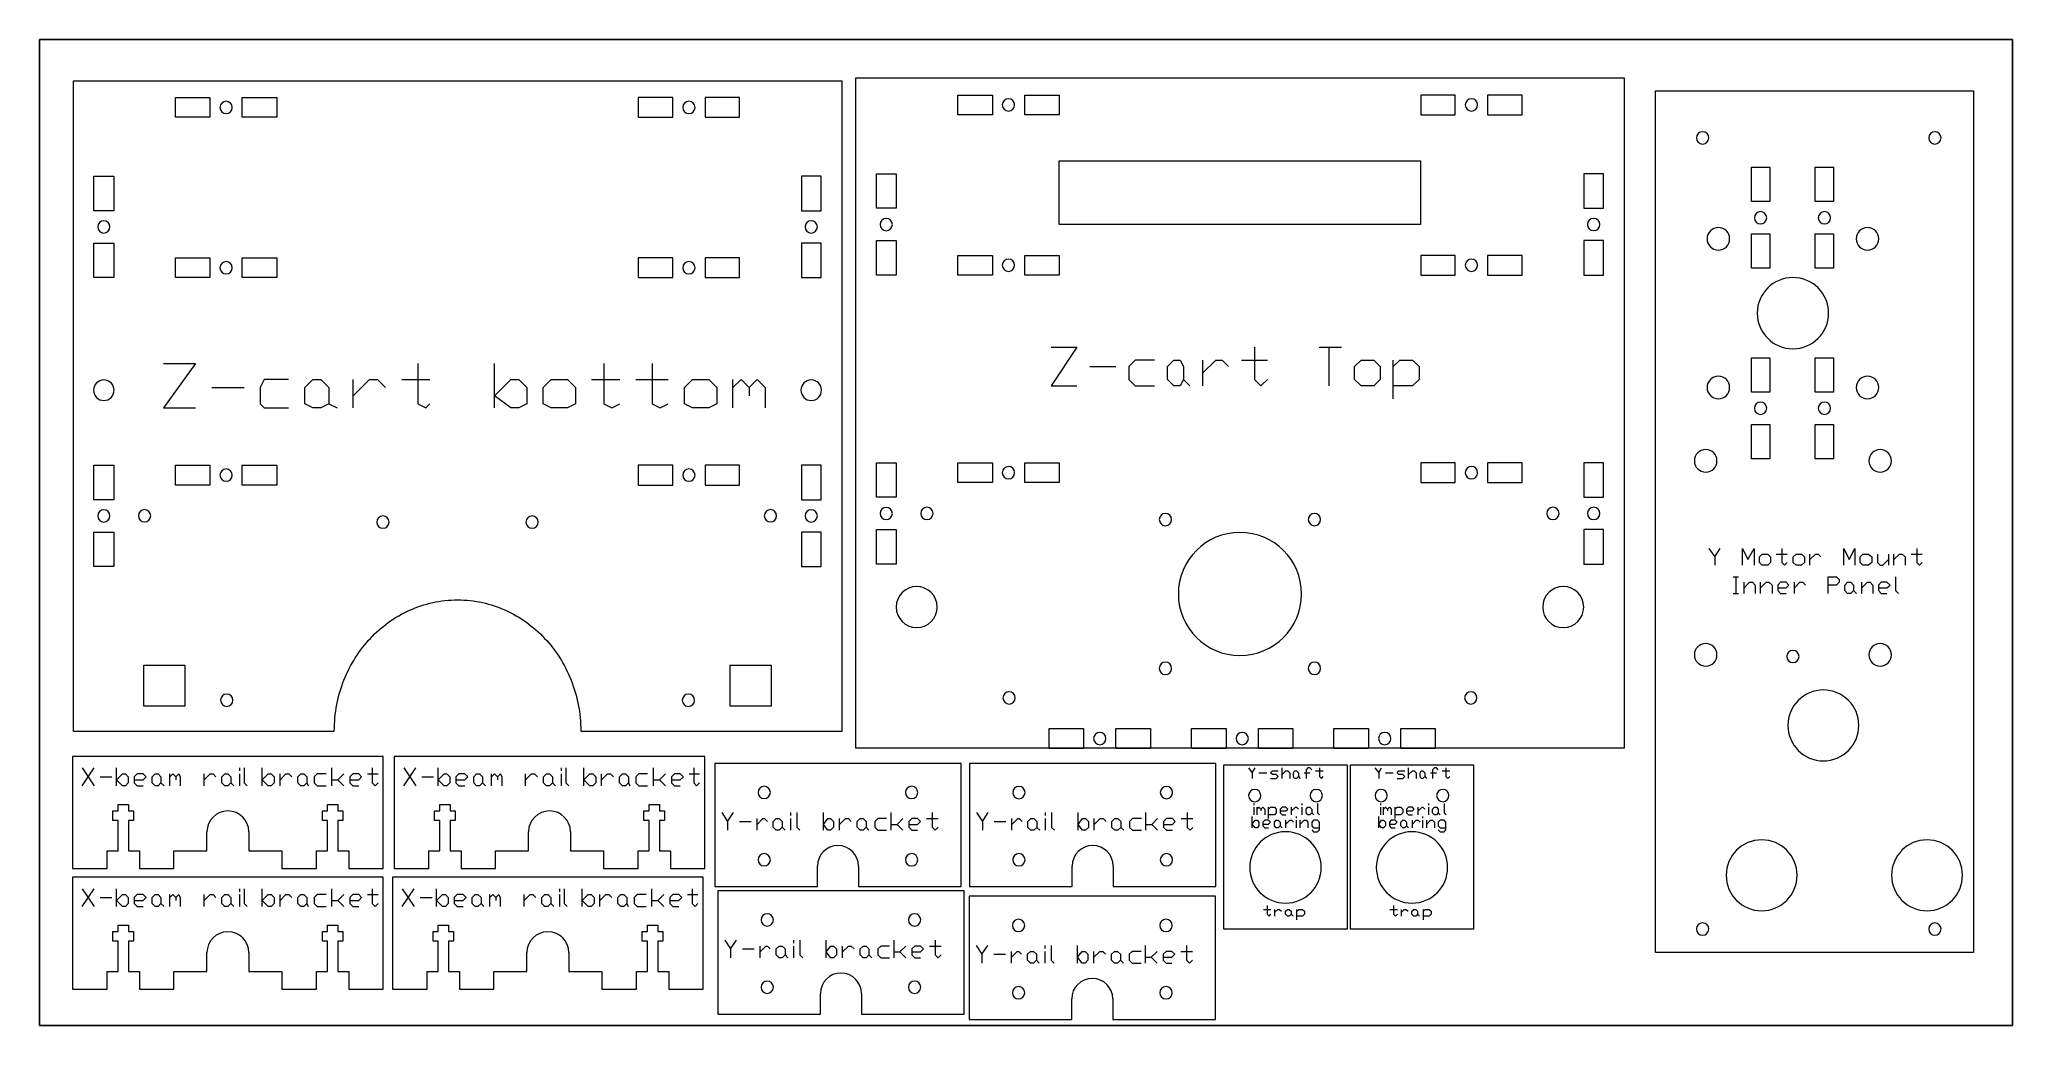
# Model space of a CAD drawing. Header units: inches. Extents: x -12 to 12, y -6 to 6.
import ezdxf

# ---------------------------------------------------------------- set-up
doc = ezdxf.new("R2010")
doc.units = ezdxf.units.IN
doc.layers.get('0').update_dxf_attribs({"linetype": 'CONTINUOUS', "lineweight": 25, "true_color": 0x000000})
doc.layers.add('CUT_SHEET_4', color=179, linetype='CONTINUOUS', true_color=0x131326)

# ---------------------------------------------------------------- blocks, each defined once
blk = doc.blocks.new('BORDER')
for p, q in [((24, 0), (0, 0)), ((0, 0), (0, -12)), ((24, -12), (24, 0)), ((0, -12), (24, -12))]:
    blk.add_line(p, q)
blk = doc.blocks.new('x_beam_face_a')
at = {"layer": 'CUT_SHEET_4', "color": 3, "lineweight": 15, "true_color": 0x00ff00}
for p, q in [((0, -3.871), (0, 0)), ((0, 0), (10.485, 0)), ((10.485, 0), (10.485, -3.871)), ((10.485, -3.871), (0, -3.871))]:
    blk.add_line(p, q, dxfattribs=at)
at = {"layer": 'CUT_SHEET_4', "color": 7, "lineweight": 15, "true_color": 0xffffff}
for p, q in [((4.916, -0.648), (4.815, -0.722)), ((4.37, -0.944), (4.37, -1.011)), ((4.572, -0.944), (4.572, -1.011)), ((4.815, -0.722), (4.714, -0.722)), ((4.815, -0.722), (4.916, -0.789)), ((4.572, -0.977), (4.37, -0.977)), ((4.37, -1.078), (4.505, -1.078)), ((4.438, -1.078), (4.505, -1.146)), ((4.505, -1.179), (4.471, -1.213)), ((4.505, -1.146), (4.505, -1.179)), ((4.714, -1.058), (4.916, -1.058)), ((4.916, -1.2), (4.714, -1.2)), ((4.916, -1.058), (4.781, -1.126)), ((4.781, -1.126), (4.916, -1.2)), ((4.471, -1.213), (4.37, -1.213)), ((4.37, -1.28), (4.505, -1.28)), ((4.471, -1.422), (4.37, -1.422)), ((4.438, -1.28), (4.505, -1.348)), ((4.505, -1.381), (4.471, -1.422)), ((4.505, -1.348), (4.505, -1.381)), ((4.714, -1.3), (4.747, -1.267)), ((4.714, -1.368), (4.714, -1.3)), ((4.747, -1.401), (4.714, -1.368)), ((4.747, -1.267), (4.815, -1.267)), ((4.815, -1.401), (4.747, -1.401)), ((4.815, -1.267), (4.848, -1.3)), ((4.848, -1.368), (4.815, -1.401)), ((4.848, -1.3), (4.848, -1.368)), ((4.404, -1.489), (4.37, -1.523)), ((4.37, -1.523), (4.37, -1.59)), ((4.471, -1.489), (4.404, -1.489)), ((4.438, -1.489), (4.438, -1.59)), ((4.438, -1.59), (4.471, -1.624)), ((4.505, -1.523), (4.471, -1.489)), ((4.471, -1.624), (4.505, -1.59)), ((4.505, -1.59), (4.505, -1.523)), ((4.747, -1.536), (4.714, -1.57)), ((4.714, -1.57), (4.747, -1.603)), ((4.714, -1.711), (4.747, -1.677)), ((4.916, -1.536), (4.747, -1.536)), ((4.747, -1.677), (4.815, -1.677)), ((4.815, -1.677), (4.848, -1.711)), ((4.848, -1.469), (4.848, -1.603)), ((4.37, -1.691), (4.505, -1.691)), ((4.438, -1.691), (4.505, -1.758)), ((4.505, -1.792), (4.471, -1.825)), ((4.505, -1.758), (4.505, -1.792)), ((4.714, -1.778), (4.714, -1.711)), ((4.747, -1.812), (4.714, -1.778)), ((4.714, -1.879), (4.848, -1.879)), ((4.815, -1.812), (4.747, -1.812)), ((4.781, -1.879), (4.848, -1.947)), ((4.848, -1.778), (4.815, -1.812)), ((4.848, -1.711), (4.848, -1.778)), ((4.37, -2.101), (4.572, -2.101)), ((4.471, -2.202), (4.471, -2.101)), ((4.572, -2.101), (4.572, -2.202)), ((4.848, -1.98), (4.815, -2.014)), ((4.848, -1.947), (4.848, -1.98)), ((4.37, -2.337), (4.404, -2.303)), ((4.37, -2.377), (4.37, -2.337)), ((4.404, -2.411), (4.37, -2.377)), ((4.404, -2.303), (4.471, -2.303)), ((4.505, -2.236), (4.471, -2.202)), ((4.471, -2.303), (4.505, -2.337)), ((4.505, -2.377), (4.471, -2.411)), ((4.539, -2.236), (4.505, -2.236)), ((4.505, -2.337), (4.505, -2.377)), ((4.572, -2.202), (4.539, -2.236)), ((4.714, -2.29), (4.916, -2.29)), ((4.916, -2.29), (4.781, -2.357)), ((4.781, -2.357), (4.916, -2.424)), ((4.404, -2.411), (4.37, -2.445)), ((4.37, -2.512), (4.505, -2.512)), ((4.471, -2.411), (4.404, -2.411)), ((4.438, -2.512), (4.505, -2.579)), ((4.505, -2.613), (4.471, -2.646)), ((4.505, -2.579), (4.505, -2.613)), ((4.916, -2.424), (4.714, -2.424)), ((4.714, -2.525), (4.747, -2.492)), ((4.714, -2.593), (4.714, -2.525)), ((4.747, -2.633), (4.714, -2.593)), ((4.747, -2.492), (4.815, -2.492)), ((4.815, -2.633), (4.747, -2.633)), ((4.815, -2.492), (4.848, -2.525)), ((4.848, -2.593), (4.815, -2.633)), ((4.848, -2.525), (4.848, -2.593)), ((4.471, -2.646), (4.37, -2.646)), ((4.404, -2.714), (4.37, -2.747)), ((4.37, -2.747), (4.37, -2.815)), ((4.471, -2.714), (4.404, -2.714)), ((4.438, -2.714), (4.438, -2.815)), ((4.438, -2.815), (4.471, -2.855)), ((4.505, -2.747), (4.471, -2.714)), ((4.471, -2.855), (4.505, -2.815)), ((4.505, -2.815), (4.505, -2.747)), ((4.747, -2.7), (4.714, -2.734)), ((4.714, -2.734), (4.714, -2.768)), ((4.714, -2.768), (4.781, -2.835)), ((4.848, -2.835), (4.714, -2.835)), ((4.848, -2.7), (4.747, -2.7)), ((4.404, -2.922), (4.37, -2.956)), ((4.572, -2.922), (4.404, -2.922)), ((4.714, -2.902), (4.848, -2.902)), ((4.815, -3.037), (4.714, -3.037)), ((4.781, -2.902), (4.848, -2.969)), ((4.848, -3.003), (4.815, -3.037)), ((4.848, -2.969), (4.848, -3.003)), ((4.848, -3.111), (4.848, -3.245)), ((4.747, -3.178), (4.714, -3.212)), ((4.714, -3.212), (4.747, -3.245)), ((4.916, -3.178), (4.747, -3.178))]:
    blk.add_line(p, q, dxfattribs=at)
at = {"layer": 'CUT_SHEET_4', "color": 1, "lineweight": 15, "true_color": 0xff0000}
for p, q in [((9.987, -0.575), (9.987, -0.575)), ((3.622, -0.749), (3.622, -0.749)), ((5.983, -0.749), (5.983, -0.749)), ((6.875, -0.903), (6.875, -0.903)), ((8.685, -0.903), (8.685, -0.903)), ((6.007, -1.391), (6.007, -1.167)), ((6.007, -1.167), (6.426, -1.167)), ((6.426, -1.167), (6.426, -1.391)), ((6.819, -1.391), (6.819, -1.167)), ((6.819, -1.167), (7.237, -1.167)), ((7.237, -1.167), (7.237, -1.391)), ((8.326, -1.391), (8.326, -1.167)), ((8.326, -1.167), (8.745, -1.167)), ((8.745, -1.167), (8.745, -1.391)), ((9.137, -1.391), (9.137, -1.167)), ((9.137, -1.167), (9.556, -1.167)), ((9.556, -1.167), (9.556, -1.391)), ((0.508, -1.292), (0.508, -1.292)), ((1.371, -1.292), (1.371, -1.292)), ((6.426, -1.391), (6.007, -1.391)), ((7.237, -1.391), (6.819, -1.391)), ((8.745, -1.391), (8.326, -1.391)), ((9.016, -1.279), (9.016, -1.279)), ((9.556, -1.391), (9.137, -1.391)), ((7.347, -1.673), (7.347, -1.673)), ((0.94, -1.723), (0.94, -1.723)), ((2.332, -2.043), (2.332, -2.043)), ((3.195, -2.043), (3.195, -2.043)), ((6.007, -2.168), (6.007, -1.944)), ((6.007, -1.944), (6.426, -1.944)), ((6.426, -1.944), (6.426, -2.168)), ((6.819, -2.168), (6.819, -1.944)), ((6.819, -1.944), (7.237, -1.944)), ((7.237, -1.944), (7.237, -2.168)), ((7.78, -2.107), (7.78, -2.107)), ((8.326, -2.168), (8.326, -1.944)), ((8.326, -1.944), (8.745, -1.944)), ((8.745, -1.944), (8.745, -2.168)), ((8.866, -2.056), (8.866, -2.056)), ((8.941, -1.981), (8.941, -1.981)), ((8.941, -2.131), (8.941, -2.131)), ((9.016, -2.056), (9.016, -2.056)), ((9.137, -2.168), (9.137, -1.944)), ((9.137, -1.944), (9.556, -1.944)), ((9.556, -1.944), (9.556, -2.168)), ((6.426, -2.168), (6.007, -2.168)), ((7.237, -2.168), (6.819, -2.168)), ((8.745, -2.168), (8.326, -2.168)), ((9.556, -2.168), (9.137, -2.168)), ((2.763, -2.474), (2.763, -2.474)), ((3.622, -2.872), (3.622, -2.872)), ((6.875, -2.717), (6.875, -2.717)), ((8.685, -2.717), (8.685, -2.717)), ((9.987, -3.4), (9.987, -3.4)), ((0.94, -3.735), (0.94, -3.735))]:
    blk.add_line(p, q, dxfattribs=at)
for points, degree in [([(3.622, -0.474), (3.546, -0.474), (3.485, -0.536), (3.485, -0.612)], 3), ([(3.759, -0.612), (3.759, -0.536), (3.698, -0.474), (3.622, -0.474)], 3), ([(5.983, -0.474), (5.907, -0.474), (5.845, -0.536), (5.846, -0.612)], 3), ([(6.12, -0.612), (6.12, -0.536), (6.058, -0.474), (5.983, -0.474)], 3), ([(0.286, -0.5), (0.244, -0.5), (0.211, -0.533), (0.211, -0.575)], 3), ([(0.211, -0.575), (0.211, -0.616), (0.244, -0.649), (0.286, -0.65)], 3), ([(0.36, -0.575), (0.36, -0.533), (0.327, -0.5), (0.286, -0.5)], 3), ([(0.286, -0.65), (0.327, -0.65), (0.36, -0.616), (0.36, -0.575)], 3), ([(3.485, -0.612), (3.485, -0.688), (3.546, -0.749), (3.622, -0.749)], 3), ([(3.622, -0.749), (3.698, -0.749), (3.759, -0.688), (3.759, -0.612)], 3), ([(5.846, -0.612), (5.845, -0.688), (5.907, -0.749), (5.983, -0.749)], 3), ([(5.983, -0.749), (6.058, -0.749), (6.12, -0.688), (6.12, -0.612)], 3), ([(6.875, -0.628), (6.799, -0.629), (6.738, -0.69), (6.738, -0.766)], 3), ([(7.012, -0.766), (7.012, -0.69), (6.951, -0.629), (6.875, -0.628)], 3), ([(8.685, -0.628), (8.609, -0.629), (8.548, -0.69), (8.548, -0.766)], 3), ([(8.822, -0.766), (8.822, -0.69), (8.761, -0.629), (8.685, -0.628)], 3), ([(9.912, -0.5), (9.871, -0.5), (9.837, -0.533), (9.837, -0.575)], 3), ([(9.837, -0.575), (9.837, -0.616), (9.871, -0.649), (9.912, -0.65)], 3), ([(9.987, -0.575), (9.987, -0.533), (9.953, -0.5), (9.912, -0.5)], 3), ([(9.912, -0.65), (9.953, -0.65), (9.987, -0.616), (9.987, -0.575)], 3), ([(0.94, -0.861), (0.701, -0.861), (0.508, -1.054), (0.508, -1.292)], 3), ([(1.371, -1.292), (1.371, -1.054), (1.178, -0.861), (0.94, -0.861)], 3), ([(0.94, -0.861), (0.94, -0.861), (0.94, -0.861), (0.94, -0.861)], 3), ([(6.738, -0.766), (6.738, -0.842), (6.799, -0.903), (6.875, -0.903)], 3), ([(6.875, -0.903), (6.951, -0.903), (7.012, -0.842), (7.012, -0.766)], 3), ([(8.548, -0.766), (8.548, -0.842), (8.609, -0.903), (8.685, -0.903)], 3), ([(8.685, -0.903), (8.761, -0.903), (8.822, -0.842), (8.822, -0.766)], 3), ([(0.508, -1.292), (0.508, -1.53), (0.701, -1.723), (0.94, -1.723)], 3), ([(0.94, -1.723), (1.178, -1.723), (1.371, -1.53), (1.371, -1.292)], 3), ([(6.622, -1.204), (6.581, -1.204), (6.547, -1.238), (6.548, -1.279)], 3), ([(6.548, -1.279), (6.547, -1.32), (6.581, -1.354), (6.622, -1.354)], 3), ([(6.697, -1.279), (6.697, -1.238), (6.664, -1.204), (6.622, -1.204)], 3), ([(6.622, -1.354), (6.664, -1.354), (6.697, -1.321), (6.697, -1.279)], 3), ([(7.78, -1.239), (7.541, -1.239), (7.347, -1.433), (7.347, -1.673)], 3), ([(8.213, -1.673), (8.214, -1.433), (8.02, -1.239), (7.78, -1.239)], 3), ([(7.78, -1.239), (7.78, -1.239), (7.78, -1.239)], 2), ([(8.941, -1.204), (8.899, -1.204), (8.866, -1.238), (8.866, -1.279)], 3), ([(8.866, -1.279), (8.866, -1.32), (8.899, -1.354), (8.941, -1.354)], 3), ([(9.016, -1.279), (9.016, -1.238), (8.982, -1.204), (8.941, -1.204)], 3), ([(8.941, -1.204), (8.941, -1.204), (8.941, -1.204)], 2), ([(8.941, -1.354), (8.982, -1.354), (9.016, -1.321), (9.016, -1.279)], 3), ([(2.763, -1.612), (2.525, -1.612), (2.332, -1.805), (2.332, -2.043)], 3), ([(3.195, -2.043), (3.195, -1.805), (3.002, -1.612), (2.763, -1.612)], 3), ([(2.763, -1.612), (2.763, -1.612), (2.763, -1.612)], 2), ([(3.602, -1.598), (3.561, -1.598), (3.528, -1.632), (3.528, -1.673)], 3), ([(3.528, -1.673), (3.528, -1.715), (3.561, -1.748), (3.602, -1.748)], 3), ([(3.677, -1.673), (3.677, -1.632), (3.644, -1.598), (3.602, -1.598)], 3), ([(3.602, -1.748), (3.644, -1.748), (3.677, -1.715), (3.677, -1.673)], 3), ([(7.347, -1.673), (7.347, -1.912), (7.541, -2.107), (7.78, -2.107)], 3), ([(7.78, -2.107), (8.02, -2.107), (8.214, -1.912), (8.213, -1.673)], 3), ([(2.332, -2.043), (2.332, -2.281), (2.525, -2.474), (2.763, -2.474)], 3), ([(2.763, -2.474), (3.002, -2.474), (3.195, -2.281), (3.195, -2.043)], 3), ([(6.622, -1.981), (6.581, -1.981), (6.548, -2.014), (6.548, -2.056)], 3), ([(6.548, -2.056), (6.548, -2.097), (6.581, -2.131), (6.622, -2.131)], 3), ([(6.697, -2.056), (6.697, -2.014), (6.664, -1.981), (6.622, -1.981)], 3), ([(6.622, -2.131), (6.664, -2.131), (6.697, -2.097), (6.697, -2.056)], 3), ([(8.941, -1.981), (8.899, -1.981), (8.866, -2.014), (8.866, -2.056)], 3), ([(8.866, -2.056), (8.866, -2.097), (8.899, -2.131), (8.941, -2.131)], 3), ([(9.016, -2.056), (9.016, -2.014), (8.982, -1.981), (8.941, -1.981)], 3), ([(8.941, -2.131), (8.982, -2.131), (9.016, -2.097), (9.016, -2.056)], 3), ([(3.622, -2.597), (3.546, -2.597), (3.485, -2.658), (3.485, -2.734)], 3), ([(3.759, -2.734), (3.759, -2.658), (3.698, -2.597), (3.622, -2.597)], 3), ([(5.983, -2.597), (5.907, -2.597), (5.845, -2.658), (5.846, -2.734)], 3), ([(6.12, -2.734), (6.12, -2.658), (6.058, -2.597), (5.983, -2.597)], 3), ([(6.875, -2.442), (6.799, -2.443), (6.738, -2.504), (6.738, -2.58)], 3), ([(6.738, -2.58), (6.738, -2.656), (6.799, -2.717), (6.875, -2.717)], 3), ([(7.012, -2.58), (7.012, -2.504), (6.951, -2.443), (6.875, -2.442)], 3), ([(6.875, -2.717), (6.951, -2.717), (7.012, -2.656), (7.012, -2.58)], 3), ([(8.685, -2.442), (8.609, -2.443), (8.548, -2.504), (8.548, -2.58)], 3), ([(8.548, -2.58), (8.548, -2.656), (8.609, -2.717), (8.685, -2.717)], 3), ([(8.822, -2.58), (8.822, -2.504), (8.761, -2.443), (8.685, -2.442)], 3), ([(8.685, -2.717), (8.761, -2.717), (8.822, -2.656), (8.822, -2.58)], 3), ([(0.94, -2.873), (0.701, -2.873), (0.508, -3.066), (0.508, -3.304)], 3), ([(1.371, -3.304), (1.371, -3.066), (1.178, -2.873), (0.94, -2.873)], 3), ([(0.94, -2.873), (0.94, -2.873), (0.94, -2.873), (0.94, -2.873)], 3), ([(3.485, -2.734), (3.485, -2.81), (3.546, -2.871), (3.622, -2.872)], 3), ([(3.622, -2.872), (3.698, -2.871), (3.759, -2.81), (3.759, -2.734)], 3), ([(5.846, -2.734), (5.845, -2.81), (5.907, -2.871), (5.983, -2.872)], 3), ([(5.983, -2.872), (6.058, -2.871), (6.12, -2.81), (6.12, -2.734)], 3), ([(5.983, -2.872), (5.983, -2.872), (5.983, -2.872), (5.983, -2.872)], 3), ([(0.286, -3.325), (0.244, -3.325), (0.211, -3.359), (0.211, -3.4)], 3), ([(0.36, -3.4), (0.36, -3.359), (0.327, -3.325), (0.286, -3.325)], 3), ([(0.508, -3.304), (0.508, -3.542), (0.701, -3.735), (0.94, -3.735)], 3), ([(0.508, -3.304), (0.508, -3.304), (0.508, -3.304)], 2), ([(0.94, -3.735), (1.178, -3.735), (1.371, -3.542), (1.371, -3.304)], 3), ([(9.912, -3.325), (9.871, -3.325), (9.837, -3.359), (9.837, -3.4)], 3), ([(9.987, -3.4), (9.987, -3.359), (9.953, -3.325), (9.912, -3.325)], 3), ([(0.211, -3.4), (0.211, -3.441), (0.244, -3.475), (0.286, -3.475)], 3), ([(0.286, -3.475), (0.327, -3.475), (0.36, -3.441), (0.36, -3.4)], 3), ([(9.837, -3.4), (9.837, -3.441), (9.871, -3.475), (9.912, -3.475)], 3), ([(9.912, -3.475), (9.953, -3.475), (9.987, -3.441), (9.987, -3.4)], 3)]:
    blk.add_open_spline(points, degree=degree, dxfattribs=at)
blk = doc.blocks.new('y_rail_bracket_1')
at = {"layer": 'CUT_SHEET_4', "color": 3, "lineweight": 15, "true_color": 0x00ff00}
for p, q in [((2.998, 0), (0, 0)), ((0, 0), (0, -1.499)), ((2.998, -1.499), (2.998, 0)), ((1.249, -1.499), (1.249, -1.249)), ((1.749, -1.249), (1.749, -1.499)), ((0, -1.499), (1.249, -1.499)), ((1.749, -1.499), (2.998, -1.499))]:
    blk.add_line(p, q, dxfattribs=at)
at = {"layer": 'CUT_SHEET_4', "color": 1, "lineweight": 15, "true_color": 0xff0000}
for p, q in [((0.527, -0.354), (0.527, -0.354)), ((2.321, -0.354), (2.321, -0.354))]:
    blk.add_line(p, q, dxfattribs=at)
at = {"layer": 'CUT_SHEET_4', "color": 7, "lineweight": 15, "true_color": 0xffffff}
for p, q in [((0.085, -0.599), (0.157, -0.706)), ((0.157, -0.706), (0.228, -0.599)), ((0.157, -0.706), (0.157, -0.814)), ((0.3, -0.706), (0.443, -0.706)), ((0.515, -0.742), (0.587, -0.67)), ((0.515, -0.814), (0.515, -0.67)), ((0.587, -0.67), (0.605, -0.67)), ((0.605, -0.67), (0.641, -0.706)), ((0.712, -0.706), (0.748, -0.67)), ((0.712, -0.778), (0.712, -0.706)), ((0.748, -0.67), (0.784, -0.67)), ((0.784, -0.67), (0.82, -0.706)), ((0.82, -0.706), (0.82, -0.778)), ((0.927, -0.634), (0.927, -0.599)), ((0.927, -0.814), (0.927, -0.67)), ((0.999, -0.599), (0.999, -0.778)), ((1.321, -0.814), (1.321, -0.599)), ((1.321, -0.742), (1.375, -0.67)), ((1.375, -0.67), (1.411, -0.67)), ((1.411, -0.67), (1.447, -0.706)), ((1.447, -0.706), (1.447, -0.778)), ((1.518, -0.742), (1.59, -0.67)), ((1.518, -0.814), (1.518, -0.67)), ((1.59, -0.67), (1.626, -0.67)), ((1.626, -0.67), (1.662, -0.706)), ((1.733, -0.706), (1.769, -0.67)), ((1.733, -0.778), (1.733, -0.706)), ((1.769, -0.67), (1.805, -0.67)), ((1.805, -0.67), (1.841, -0.706)), ((1.841, -0.706), (1.841, -0.778)), ((1.984, -0.67), (1.948, -0.706)), ((1.948, -0.706), (1.948, -0.778)), ((2.092, -0.67), (1.984, -0.67)), ((2.145, -0.814), (2.145, -0.599)), ((2.217, -0.742), (2.289, -0.67)), ((2.396, -0.67), (2.36, -0.706)), ((2.36, -0.706), (2.36, -0.778)), ((2.468, -0.67), (2.396, -0.67)), ((2.504, -0.706), (2.468, -0.67)), ((2.468, -0.742), (2.504, -0.706)), ((2.575, -0.67), (2.719, -0.67)), ((2.647, -0.599), (2.647, -0.778)), ((0.748, -0.814), (0.712, -0.778)), ((0.784, -0.814), (0.748, -0.814)), ((0.82, -0.778), (0.784, -0.814)), ((0.82, -0.778), (0.855, -0.814)), ((0.999, -0.778), (1.035, -0.814)), ((1.375, -0.814), (1.321, -0.742)), ((1.411, -0.814), (1.375, -0.814)), ((1.447, -0.778), (1.411, -0.814)), ((1.769, -0.814), (1.733, -0.778)), ((1.805, -0.814), (1.769, -0.814)), ((1.841, -0.778), (1.805, -0.814)), ((1.841, -0.778), (1.877, -0.814)), ((1.948, -0.778), (1.984, -0.814)), ((1.984, -0.814), (2.092, -0.814)), ((2.145, -0.742), (2.217, -0.742)), ((2.217, -0.742), (2.289, -0.814)), ((2.36, -0.742), (2.468, -0.742)), ((2.36, -0.778), (2.396, -0.814)), ((2.396, -0.814), (2.468, -0.814)), ((2.647, -0.778), (2.683, -0.814)), ((2.683, -0.814), (2.719, -0.778))]:
    blk.add_line(p, q, dxfattribs=at)
at = {"layer": 'CUT_SHEET_4', "color": 1, "lineweight": 15, "true_color": 0xff0000}
for points in [[(0.602, -0.279), (0.561, -0.279), (0.527, -0.312), (0.527, -0.354)], [(0.527, -0.354), (0.527, -0.395), (0.561, -0.429), (0.602, -0.429)], [(0.677, -0.354), (0.677, -0.312), (0.644, -0.279), (0.602, -0.279)], [(0.602, -0.429), (0.644, -0.429), (0.677, -0.395), (0.677, -0.354)], [(2.396, -0.279), (2.355, -0.279), (2.321, -0.312), (2.321, -0.354)], [(2.321, -0.354), (2.321, -0.395), (2.355, -0.429), (2.396, -0.429)], [(2.471, -0.354), (2.471, -0.312), (2.437, -0.279), (2.396, -0.279)], [(2.396, -0.429), (2.437, -0.429), (2.471, -0.395), (2.471, -0.354)], [(0.602, -1.098), (0.561, -1.098), (0.527, -1.132), (0.527, -1.173)], [(0.527, -1.173), (0.527, -1.214), (0.561, -1.248), (0.602, -1.248)], [(0.677, -1.173), (0.677, -1.132), (0.644, -1.098), (0.602, -1.098)], [(0.602, -1.248), (0.644, -1.248), (0.677, -1.214), (0.677, -1.173)], [(2.396, -1.098), (2.355, -1.098), (2.321, -1.132), (2.321, -1.173)], [(2.321, -1.173), (2.321, -1.214), (2.355, -1.248), (2.396, -1.248)], [(2.471, -1.173), (2.471, -1.132), (2.437, -1.098), (2.396, -1.098)], [(2.396, -1.248), (2.437, -1.248), (2.471, -1.214), (2.471, -1.173)]]:
    blk.add_open_spline(points, degree=3, dxfattribs=at)
at = {"layer": 'CUT_SHEET_4', "color": 3, "lineweight": 15, "true_color": 0x00ff00}
for points in [[(1.499, -0.999), (1.361, -0.999), (1.249, -1.111), (1.249, -1.249)], [(1.749, -1.249), (1.749, -1.111), (1.637, -0.999), (1.499, -0.999)]]:
    blk.add_open_spline(points, degree=3, dxfattribs=at)
blk = doc.blocks.new('y_rail_block_2')
at = {"layer": 'CUT_SHEET_4', "color": 3, "lineweight": 15, "true_color": 0x00ff00}
for p, q in [((2.998, 0), (0, 0)), ((0, 0), (0, -1.499)), ((2.998, -1.499), (2.998, 0)), ((1.249, -1.499), (1.249, -1.249)), ((1.749, -1.249), (1.749, -1.499)), ((0, -1.499), (1.249, -1.499)), ((1.749, -1.499), (2.998, -1.499))]:
    blk.add_line(p, q, dxfattribs=at)
at = {"layer": 'CUT_SHEET_4', "color": 1, "lineweight": 15, "true_color": 0xff0000}
for p, q in [((0.527, -0.354), (0.527, -0.354)), ((2.321, -0.354), (2.321, -0.354)), ((0.527, -1.173), (0.527, -1.173)), ((2.321, -1.173), (2.321, -1.173))]:
    blk.add_line(p, q, dxfattribs=at)
at = {"layer": 'CUT_SHEET_4', "color": 7, "lineweight": 15, "true_color": 0xffffff}
for p, q in [((0.085, -0.599), (0.157, -0.706)), ((0.157, -0.706), (0.228, -0.599)), ((0.157, -0.706), (0.157, -0.814)), ((0.3, -0.706), (0.443, -0.706)), ((0.515, -0.742), (0.587, -0.67)), ((0.515, -0.814), (0.515, -0.67)), ((0.587, -0.67), (0.605, -0.67)), ((0.605, -0.67), (0.64, -0.706)), ((0.712, -0.706), (0.748, -0.67)), ((0.712, -0.778), (0.712, -0.706)), ((0.748, -0.67), (0.784, -0.67)), ((0.784, -0.67), (0.82, -0.706)), ((0.82, -0.706), (0.82, -0.778)), ((0.927, -0.634), (0.927, -0.599)), ((0.927, -0.814), (0.927, -0.67)), ((0.999, -0.599), (0.999, -0.778)), ((1.321, -0.814), (1.321, -0.599)), ((1.321, -0.742), (1.375, -0.67)), ((1.375, -0.67), (1.411, -0.67)), ((1.411, -0.67), (1.447, -0.706)), ((1.447, -0.706), (1.447, -0.778)), ((1.518, -0.742), (1.59, -0.67)), ((1.518, -0.814), (1.518, -0.67)), ((1.59, -0.67), (1.626, -0.67)), ((1.626, -0.67), (1.662, -0.706)), ((1.733, -0.706), (1.769, -0.67)), ((1.733, -0.778), (1.733, -0.706)), ((1.769, -0.67), (1.805, -0.67)), ((1.805, -0.67), (1.841, -0.706)), ((1.841, -0.706), (1.841, -0.778)), ((1.984, -0.67), (1.948, -0.706)), ((1.948, -0.706), (1.948, -0.778)), ((2.092, -0.67), (1.984, -0.67)), ((2.145, -0.814), (2.145, -0.599)), ((2.217, -0.742), (2.289, -0.67)), ((2.396, -0.67), (2.36, -0.706)), ((2.36, -0.706), (2.36, -0.778)), ((2.468, -0.67), (2.396, -0.67)), ((2.504, -0.706), (2.468, -0.67)), ((2.468, -0.742), (2.504, -0.706)), ((2.575, -0.67), (2.719, -0.67)), ((2.647, -0.599), (2.647, -0.778)), ((0.748, -0.814), (0.712, -0.778)), ((0.784, -0.814), (0.748, -0.814)), ((0.82, -0.778), (0.784, -0.814)), ((0.82, -0.778), (0.855, -0.814)), ((0.999, -0.778), (1.035, -0.814)), ((1.375, -0.814), (1.321, -0.742)), ((1.411, -0.814), (1.375, -0.814)), ((1.447, -0.778), (1.411, -0.814)), ((1.769, -0.814), (1.733, -0.778)), ((1.805, -0.814), (1.769, -0.814)), ((1.841, -0.778), (1.805, -0.814)), ((1.841, -0.778), (1.877, -0.814)), ((1.948, -0.778), (1.984, -0.814)), ((1.984, -0.814), (2.092, -0.814)), ((2.145, -0.742), (2.217, -0.742)), ((2.217, -0.742), (2.289, -0.814)), ((2.36, -0.742), (2.468, -0.742)), ((2.36, -0.778), (2.396, -0.814)), ((2.396, -0.814), (2.468, -0.814)), ((2.647, -0.778), (2.683, -0.814)), ((2.683, -0.814), (2.719, -0.778))]:
    blk.add_line(p, q, dxfattribs=at)
at = {"layer": 'CUT_SHEET_4', "color": 1, "lineweight": 15, "true_color": 0xff0000}
for points in [[(0.602, -0.279), (0.561, -0.279), (0.527, -0.312), (0.527, -0.354)], [(0.527, -0.354), (0.527, -0.395), (0.561, -0.429), (0.602, -0.429)], [(0.677, -0.354), (0.677, -0.312), (0.644, -0.279), (0.602, -0.279)], [(0.602, -0.429), (0.644, -0.429), (0.677, -0.395), (0.677, -0.354)], [(2.396, -0.279), (2.355, -0.279), (2.321, -0.312), (2.321, -0.354)], [(2.321, -0.354), (2.321, -0.395), (2.355, -0.429), (2.396, -0.429)], [(2.471, -0.354), (2.471, -0.312), (2.437, -0.279), (2.396, -0.279)], [(2.396, -0.429), (2.437, -0.429), (2.471, -0.395), (2.471, -0.354)], [(0.602, -1.098), (0.561, -1.098), (0.527, -1.132), (0.527, -1.173)], [(0.527, -1.173), (0.527, -1.214), (0.561, -1.248), (0.602, -1.248)], [(0.677, -1.173), (0.677, -1.132), (0.644, -1.098), (0.602, -1.098)], [(0.602, -1.248), (0.644, -1.248), (0.677, -1.214), (0.677, -1.173)], [(2.396, -1.098), (2.355, -1.098), (2.321, -1.132), (2.321, -1.173)], [(2.321, -1.173), (2.321, -1.214), (2.355, -1.248), (2.396, -1.248)], [(2.471, -1.173), (2.471, -1.132), (2.437, -1.098), (2.396, -1.098)], [(2.396, -1.248), (2.437, -1.248), (2.471, -1.214), (2.471, -1.173)]]:
    blk.add_open_spline(points, degree=3, dxfattribs=at)
at = {"layer": 'CUT_SHEET_4', "color": 3, "lineweight": 15, "true_color": 0x00ff00}
for points in [[(1.499, -0.999), (1.361, -0.999), (1.249, -1.111), (1.249, -1.249)], [(1.749, -1.249), (1.749, -1.111), (1.637, -0.999), (1.499, -0.999)]]:
    blk.add_open_spline(points, degree=3, dxfattribs=at)

msp = doc.modelspace()

# ---------------------------------------------------------------- linework, layer by layer
at = {"layer": 'CUT_SHEET_4', "color": 3, "lineweight": 15, "true_color": 0x00ff00}
for p, q in [((7.28, 5.528), (-2.075, 5.528)), ((-2.075, 5.528), (-2.075, -2.381)), ((7.28, -2.381), (7.28, 5.528)), ((-2.237, 5.492), (-11.592, 5.492)), ((-11.592, 5.492), (-11.592, -2.416)), ((-2.237, -2.416), (-2.237, 5.492)), ((-7.532, -0.962), (-7.498, -0.946)), ((-7.498, -0.946), (-7.464, -0.931)), ((-7.464, -0.931), (-7.43, -0.917)), ((-7.43, -0.917), (-7.396, -0.904)), ((-7.396, -0.904), (-7.361, -0.892)), ((-7.361, -0.892), (-7.325, -0.881)), ((-7.325, -0.881), (-7.289, -0.871)), ((-7.289, -0.871), (-7.253, -0.861)), ((-7.253, -0.861), (-7.217, -0.853)), ((-7.217, -0.853), (-7.18, -0.845)), ((-7.18, -0.845), (-7.143, -0.839)), ((-7.143, -0.839), (-7.106, -0.833)), ((-7.106, -0.833), (-7.068, -0.829)), ((-7.068, -0.829), (-7.03, -0.825)), ((-7.03, -0.825), (-6.992, -0.823)), ((-6.992, -0.823), (-6.953, -0.821)), ((-6.953, -0.821), (-6.915, -0.821)), ((-6.915, -0.821), (-6.876, -0.821)), ((-6.876, -0.821), (-6.838, -0.823)), ((-6.838, -0.823), (-6.799, -0.825)), ((-6.799, -0.825), (-6.761, -0.829)), ((-6.761, -0.829), (-6.724, -0.833)), ((-6.724, -0.833), (-6.686, -0.839)), ((-6.686, -0.839), (-6.649, -0.845)), ((-6.649, -0.845), (-6.613, -0.853)), ((-6.613, -0.853), (-6.576, -0.861)), ((-6.576, -0.861), (-6.54, -0.871)), ((-6.54, -0.871), (-6.504, -0.881)), ((-6.504, -0.881), (-6.469, -0.892)), ((-6.469, -0.892), (-6.434, -0.904)), ((-6.434, -0.904), (-6.399, -0.917)), ((-6.399, -0.917), (-6.365, -0.931)), ((-6.365, -0.931), (-6.331, -0.946)), ((-6.331, -0.946), (-6.298, -0.961)), ((-7.896, -1.21), (-7.868, -1.185)), ((-7.868, -1.185), (-7.84, -1.161)), ((-7.84, -1.161), (-7.812, -1.138)), ((-7.812, -1.138), (-7.783, -1.115)), ((-7.783, -1.115), (-7.753, -1.093)), ((-7.753, -1.093), (-7.723, -1.072)), ((-7.723, -1.072), (-7.692, -1.052)), ((-7.692, -1.052), (-7.661, -1.032)), ((-7.661, -1.032), (-7.629, -1.013)), ((-7.629, -1.013), (-7.597, -0.995)), ((-7.597, -0.995), (-7.565, -0.978)), ((-7.565, -0.978), (-7.532, -0.962)), ((-6.298, -0.961), (-6.265, -0.978)), ((-6.265, -0.978), (-6.232, -0.995)), ((-6.232, -0.995), (-6.2, -1.013)), ((-6.2, -1.013), (-6.169, -1.032)), ((-6.169, -1.032), (-6.137, -1.052)), ((-6.137, -1.052), (-6.107, -1.072)), ((-6.107, -1.072), (-6.077, -1.093)), ((-6.077, -1.093), (-6.047, -1.115)), ((-6.047, -1.115), (-6.018, -1.138)), ((-6.018, -1.138), (-5.989, -1.161)), ((-5.989, -1.161), (-5.961, -1.185)), ((-5.961, -1.185), (-5.934, -1.21)), ((-8.116, -1.462), (-8.094, -1.431)), ((-8.094, -1.431), (-8.072, -1.401)), ((-8.072, -1.401), (-8.048, -1.372)), ((-8.048, -1.372), (-8.024, -1.343)), ((-8.024, -1.343), (-8, -1.315)), ((-8, -1.315), (-7.975, -1.288)), ((-7.975, -1.288), (-7.949, -1.261)), ((-7.949, -1.261), (-7.923, -1.235)), ((-7.923, -1.235), (-7.896, -1.21)), ((-5.934, -1.21), (-5.907, -1.235)), ((-5.907, -1.235), (-5.88, -1.261)), ((-5.88, -1.261), (-5.855, -1.288)), ((-5.855, -1.288), (-5.83, -1.315)), ((-5.83, -1.315), (-5.805, -1.343)), ((-5.805, -1.343), (-5.781, -1.372)), ((-5.781, -1.372), (-5.758, -1.401)), ((-5.758, -1.401), (-5.735, -1.431)), ((-5.735, -1.431), (-5.713, -1.462)), ((-8.25, -1.69), (-8.233, -1.656)), ((-8.233, -1.656), (-8.215, -1.622)), ((-8.215, -1.622), (-8.197, -1.589)), ((-8.197, -1.589), (-8.178, -1.556)), ((-8.178, -1.556), (-8.158, -1.524)), ((-8.158, -1.524), (-8.137, -1.493)), ((-8.137, -1.493), (-8.116, -1.462)), ((-5.713, -1.462), (-5.692, -1.493)), ((-5.692, -1.493), (-5.672, -1.524)), ((-5.672, -1.524), (-5.652, -1.556)), ((-5.652, -1.556), (-5.633, -1.589)), ((-5.633, -1.589), (-5.614, -1.622)), ((-5.614, -1.622), (-5.597, -1.656)), ((-5.597, -1.656), (-5.58, -1.69)), ((-8.346, -1.942), (-8.335, -1.905)), ((-8.335, -1.905), (-8.323, -1.868)), ((-8.323, -1.868), (-8.31, -1.831)), ((-8.31, -1.831), (-8.296, -1.795)), ((-8.296, -1.795), (-8.281, -1.76)), ((-8.281, -1.76), (-8.266, -1.725)), ((-8.266, -1.725), (-8.25, -1.69)), ((-5.58, -1.69), (-5.563, -1.725)), ((-5.563, -1.725), (-5.548, -1.76)), ((-5.548, -1.76), (-5.533, -1.795)), ((-5.533, -1.795), (-5.52, -1.831)), ((-5.52, -1.831), (-5.507, -1.868)), ((-5.507, -1.868), (-5.494, -1.905)), ((-5.494, -1.905), (-5.483, -1.942)), ((-8.397, -2.173), (-8.39, -2.134)), ((-8.39, -2.134), (-8.383, -2.095)), ((-8.383, -2.095), (-8.375, -2.056)), ((-8.375, -2.056), (-8.367, -2.018)), ((-8.367, -2.018), (-8.357, -1.98)), ((-8.357, -1.98), (-8.346, -1.942)), ((-5.483, -1.942), (-5.472, -1.98)), ((-5.472, -1.98), (-5.463, -2.018)), ((-5.463, -2.018), (-5.454, -2.056)), ((-5.454, -2.056), (-5.446, -2.095)), ((-5.446, -2.095), (-5.439, -2.134)), ((-5.439, -2.134), (-5.433, -2.173)), ((-8.414, -2.416), (-8.413, -2.375)), ((-8.413, -2.375), (-8.412, -2.334)), ((-8.412, -2.334), (-8.409, -2.294)), ((-8.409, -2.294), (-8.406, -2.253)), ((-8.406, -2.253), (-8.402, -2.213)), ((-8.402, -2.213), (-8.397, -2.173)), ((-5.433, -2.173), (-5.428, -2.213)), ((-5.428, -2.213), (-5.423, -2.253)), ((-5.423, -2.253), (-5.42, -2.294)), ((-5.42, -2.294), (-5.418, -2.334)), ((-5.418, -2.334), (-5.416, -2.375)), ((-5.416, -2.375), (-5.416, -2.416)), ((-2.075, -2.381), (-2.075, -2.622)), ((7.28, -2.622), (7.28, -2.381)), ((-11.592, -2.416), (-8.414, -2.416)), ((-5.416, -2.416), (-2.237, -2.416)), ((-2.075, -2.622), (7.28, -2.622)), ((-7.818, -2.726), (-11.598, -2.726)), ((-11.598, -2.726), (-11.597, -4.088)), ((-7.818, -4.088), (-7.818, -2.726)), ((-3.906, -2.726), (-7.686, -2.726)), ((-7.686, -2.726), (-7.685, -4.088)), ((-3.906, -4.088), (-3.906, -2.726)), ((-0.788, -2.81), (-3.786, -2.81)), ((-3.786, -2.81), (-3.786, -4.309)), ((-0.788, -4.309), (-0.788, -2.81)), ((2.407, -2.827), (3.906, -2.827)), ((2.407, -4.826), (2.407, -2.827)), ((3.906, -2.827), (3.906, -4.826)), ((3.946, -2.827), (5.445, -2.827)), ((3.946, -4.826), (3.946, -2.827)), ((5.445, -2.827), (5.445, -4.826)), ((-11.044, -3.387), (-11.044, -3.308)), ((-11.044, -3.308), (-10.918, -3.308)), ((-10.918, -3.308), (-10.918, -3.387)), ((-8.497, -3.387), (-8.497, -3.308)), ((-8.497, -3.308), (-8.371, -3.308)), ((-8.371, -3.308), (-8.371, -3.387)), ((-7.132, -3.387), (-7.132, -3.308)), ((-7.132, -3.308), (-7.006, -3.308)), ((-7.006, -3.308), (-7.006, -3.387)), ((-4.585, -3.387), (-4.585, -3.308)), ((-4.585, -3.308), (-4.459, -3.308)), ((-4.459, -3.308), (-4.459, -3.387)), ((-11.106, -3.505), (-11.106, -3.387)), ((-11.106, -3.387), (-11.044, -3.387)), ((-11.044, -3.505), (-11.106, -3.505)), ((-11.044, -3.873), (-11.044, -3.505)), ((-10.918, -3.387), (-10.856, -3.387)), ((-10.856, -3.505), (-10.918, -3.505)), ((-10.918, -3.505), (-10.918, -3.873)), ((-10.856, -3.387), (-10.856, -3.505)), ((-8.559, -3.505), (-8.559, -3.387)), ((-8.559, -3.387), (-8.497, -3.387)), ((-8.497, -3.505), (-8.559, -3.505)), ((-8.497, -3.873), (-8.497, -3.505)), ((-8.371, -3.387), (-8.309, -3.387)), ((-8.309, -3.505), (-8.371, -3.505)), ((-8.371, -3.505), (-8.371, -3.873)), ((-8.309, -3.387), (-8.309, -3.505)), ((-7.194, -3.505), (-7.194, -3.387)), ((-7.194, -3.387), (-7.132, -3.387)), ((-7.132, -3.505), (-7.194, -3.505)), ((-7.132, -3.873), (-7.132, -3.505)), ((-7.006, -3.387), (-6.944, -3.387)), ((-6.944, -3.505), (-7.006, -3.505)), ((-7.006, -3.505), (-7.006, -3.873)), ((-6.944, -3.387), (-6.944, -3.505)), ((-4.647, -3.505), (-4.647, -3.387)), ((-4.647, -3.387), (-4.585, -3.387)), ((-4.585, -3.505), (-4.647, -3.505)), ((-4.585, -3.873), (-4.585, -3.505)), ((-4.459, -3.387), (-4.397, -3.387)), ((-4.397, -3.505), (-4.459, -3.505)), ((-4.459, -3.505), (-4.459, -3.873)), ((-4.397, -3.387), (-4.397, -3.505)), ((-9.963, -3.873), (-9.963, -3.643)), ((-9.453, -3.643), (-9.453, -3.873)), ((-6.051, -3.873), (-6.051, -3.643)), ((-5.541, -3.643), (-5.541, -3.873)), ((-11.177, -4.088), (-11.177, -3.873)), ((-11.177, -3.873), (-11.044, -3.873)), ((-10.918, -3.873), (-10.784, -3.873)), ((-10.784, -3.873), (-10.784, -4.088)), ((-10.364, -4.088), (-10.364, -3.873)), ((-10.364, -3.873), (-9.963, -3.873)), ((-9.453, -3.873), (-9.051, -3.873)), ((-9.051, -3.873), (-9.051, -4.088)), ((-8.631, -4.088), (-8.631, -3.873)), ((-8.631, -3.873), (-8.497, -3.873)), ((-8.371, -3.873), (-8.237, -3.873)), ((-8.237, -3.873), (-8.237, -4.088)), ((-7.265, -4.088), (-7.265, -3.873)), ((-7.265, -3.873), (-7.132, -3.873)), ((-7.006, -3.873), (-6.872, -3.873)), ((-6.872, -3.873), (-6.872, -4.088)), ((-6.452, -4.088), (-6.452, -3.873)), ((-6.452, -3.873), (-6.051, -3.873)), ((-5.541, -3.873), (-5.139, -3.873)), ((-5.139, -3.873), (-5.139, -4.088)), ((-4.719, -4.088), (-4.719, -3.873)), ((-4.719, -3.873), (-4.585, -3.873)), ((-4.459, -3.873), (-4.325, -3.873)), ((-4.325, -3.873), (-4.325, -4.088)), ((-2.537, -4.309), (-2.537, -4.059)), ((-2.038, -4.059), (-2.038, -4.309)), ((-7.818, -4.196), (-11.598, -4.196)), ((-11.598, -4.196), (-11.597, -5.557)), ((-11.597, -4.088), (-11.177, -4.088)), ((-10.784, -4.088), (-10.364, -4.088)), ((-9.051, -4.088), (-8.631, -4.088)), ((-8.237, -4.088), (-7.818, -4.088)), ((-7.818, -5.557), (-7.818, -4.196)), ((-3.926, -4.196), (-7.706, -4.196)), ((-7.706, -4.196), (-7.705, -5.557)), ((-7.685, -4.088), (-7.265, -4.088)), ((-6.872, -4.088), (-6.452, -4.088)), ((-5.139, -4.088), (-4.719, -4.088)), ((-4.325, -4.088), (-3.906, -4.088)), ((-3.926, -5.557), (-3.926, -4.196)), ((-3.786, -4.309), (-2.537, -4.309)), ((-2.038, -4.309), (-0.788, -4.309)), ((-0.752, -4.361), (-3.75, -4.361)), ((-3.75, -4.361), (-3.75, -5.861)), ((-0.752, -5.861), (-0.752, -4.361)), ((-11.044, -4.857), (-11.044, -4.778)), ((-11.044, -4.778), (-10.918, -4.778)), ((-10.918, -4.778), (-10.918, -4.857)), ((-8.497, -4.857), (-8.497, -4.778)), ((-8.497, -4.778), (-8.371, -4.778)), ((-8.371, -4.778), (-8.371, -4.857)), ((-7.152, -4.857), (-7.152, -4.778)), ((-7.152, -4.778), (-7.026, -4.778)), ((-7.026, -4.778), (-7.026, -4.857)), ((-4.605, -4.857), (-4.605, -4.778)), ((-4.605, -4.778), (-4.479, -4.778)), ((-4.479, -4.778), (-4.479, -4.857)), ((-11.106, -4.975), (-11.106, -4.857)), ((-11.106, -4.857), (-11.044, -4.857)), ((-11.044, -4.975), (-11.106, -4.975)), ((-11.044, -5.343), (-11.044, -4.975)), ((-10.918, -4.857), (-10.856, -4.857)), ((-10.856, -4.975), (-10.918, -4.975)), ((-10.918, -4.975), (-10.918, -5.343)), ((-10.856, -4.857), (-10.856, -4.975)), ((-8.559, -4.975), (-8.559, -4.857)), ((-8.559, -4.857), (-8.497, -4.857)), ((-8.497, -4.975), (-8.559, -4.975)), ((-8.497, -5.343), (-8.497, -4.975)), ((-8.371, -4.857), (-8.309, -4.857)), ((-8.309, -4.975), (-8.371, -4.975)), ((-8.371, -4.975), (-8.371, -5.343)), ((-8.309, -4.857), (-8.309, -4.975)), ((-7.213, -4.975), (-7.213, -4.857)), ((-7.213, -4.857), (-7.152, -4.857)), ((-7.152, -4.975), (-7.213, -4.975)), ((-7.152, -5.343), (-7.152, -4.975)), ((-7.026, -4.857), (-6.964, -4.857)), ((-6.964, -4.975), (-7.026, -4.975)), ((-7.026, -4.975), (-7.026, -5.343)), ((-6.964, -4.857), (-6.964, -4.975)), ((-5.816, -4.858), (-5.816, -4.858)), ((-4.667, -4.975), (-4.667, -4.857)), ((-4.667, -4.857), (-4.605, -4.857)), ((-4.605, -4.975), (-4.667, -4.975)), ((-4.605, -5.343), (-4.605, -4.975)), ((-4.479, -4.857), (-4.417, -4.857)), ((-4.417, -4.975), (-4.479, -4.975)), ((-4.479, -4.975), (-4.479, -5.343)), ((-4.417, -4.857), (-4.417, -4.975)), ((3.906, -4.826), (2.407, -4.826)), ((5.445, -4.826), (3.946, -4.826)), ((-9.963, -5.343), (-9.963, -5.113)), ((-9.453, -5.113), (-9.453, -5.343)), ((-6.071, -5.343), (-6.071, -5.113)), ((-5.561, -5.113), (-5.561, -5.343)), ((-11.177, -5.557), (-11.177, -5.343)), ((-11.177, -5.343), (-11.044, -5.343)), ((-10.918, -5.343), (-10.784, -5.343)), ((-10.784, -5.343), (-10.784, -5.557)), ((-10.364, -5.557), (-10.364, -5.343)), ((-10.364, -5.343), (-9.963, -5.343)), ((-9.453, -5.343), (-9.051, -5.343)), ((-9.051, -5.343), (-9.051, -5.557)), ((-8.631, -5.557), (-8.631, -5.343)), ((-8.631, -5.343), (-8.497, -5.343)), ((-8.371, -5.343), (-8.237, -5.343)), ((-8.237, -5.343), (-8.237, -5.557)), ((-7.285, -5.557), (-7.285, -5.343)), ((-7.285, -5.343), (-7.152, -5.343)), ((-7.026, -5.343), (-6.892, -5.343)), ((-6.892, -5.343), (-6.892, -5.557)), ((-6.472, -5.557), (-6.472, -5.343)), ((-6.472, -5.343), (-6.071, -5.343)), ((-5.561, -5.343), (-5.159, -5.343)), ((-5.159, -5.343), (-5.159, -5.557)), ((-4.739, -5.557), (-4.739, -5.343)), ((-4.739, -5.343), (-4.605, -5.343)), ((-4.479, -5.343), (-4.345, -5.343)), ((-4.345, -5.343), (-4.345, -5.557)), ((-11.597, -5.557), (-11.177, -5.557)), ((-10.784, -5.557), (-10.364, -5.557)), ((-9.051, -5.557), (-8.631, -5.557)), ((-8.237, -5.557), (-7.818, -5.557)), ((-7.705, -5.557), (-7.285, -5.557)), ((-6.892, -5.557), (-6.472, -5.557)), ((-5.159, -5.557), (-4.739, -5.557)), ((-4.345, -5.557), (-3.926, -5.557)), ((-2.501, -5.861), (-2.501, -5.611)), ((-2.001, -5.611), (-2.001, -5.861)), ((-3.75, -5.861), (-2.501, -5.861)), ((-2.001, -5.861), (-0.752, -5.861))]:
    msp.add_line(p, q, dxfattribs=at)
at = {"layer": 'CUT_SHEET_4', "color": 1, "lineweight": 15, "true_color": 0xff0000}
for p, q in [((-10.346, 5.293), (-9.927, 5.293)), ((-10.346, 5.053), (-10.346, 5.293)), ((-9.927, 5.293), (-9.927, 5.053)), ((-9.533, 5.293), (-9.113, 5.293)), ((-9.533, 5.053), (-9.533, 5.293)), ((-9.113, 5.293), (-9.113, 5.053)), ((-4.296, 5.293), (-4.716, 5.293)), ((-4.716, 5.293), (-4.716, 5.053)), ((-4.296, 5.053), (-4.296, 5.293)), ((-3.483, 5.293), (-3.903, 5.293)), ((-3.903, 5.293), (-3.903, 5.053)), ((-3.483, 5.053), (-3.483, 5.293)), ((-0.829, 5.323), (-0.409, 5.323)), ((-0.829, 5.083), (-0.829, 5.323)), ((-0.409, 5.323), (-0.409, 5.083)), ((-0.016, 5.323), (0.404, 5.323)), ((-0.016, 5.083), (-0.016, 5.323)), ((0.404, 5.323), (0.404, 5.083)), ((5.221, 5.323), (4.801, 5.323)), ((4.801, 5.323), (4.801, 5.083)), ((5.221, 5.083), (5.221, 5.323)), ((6.034, 5.323), (5.614, 5.323)), ((5.614, 5.323), (5.614, 5.083)), ((6.034, 5.083), (6.034, 5.323)), ((-9.927, 5.053), (-10.346, 5.053)), ((-9.113, 5.053), (-9.533, 5.053)), ((-4.716, 5.053), (-4.296, 5.053)), ((-3.903, 5.053), (-3.483, 5.053)), ((-0.409, 5.083), (-0.829, 5.083)), ((0.404, 5.083), (-0.016, 5.083)), ((4.801, 5.083), (5.221, 5.083)), ((5.614, 5.083), (6.034, 5.083)), ((-11.337, 4.335), (-11.097, 4.335)), ((-11.337, 3.915), (-11.337, 4.335)), ((-11.097, 4.335), (-11.097, 3.915)), ((-2.492, 4.335), (-2.732, 4.335)), ((-2.732, 4.335), (-2.732, 3.915)), ((-2.492, 3.915), (-2.492, 4.335)), ((-1.82, 4.365), (-1.58, 4.365)), ((-1.82, 3.945), (-1.82, 4.365)), ((-1.58, 4.365), (-1.58, 3.945)), ((0.404, 3.748), (0.404, 4.523)), ((0.404, 4.523), (4.8, 4.523)), ((4.8, 4.523), (4.8, 3.748)), ((7.025, 4.365), (6.785, 4.365)), ((6.785, 4.365), (6.785, 3.945)), ((7.025, 3.945), (7.025, 4.365)), ((-11.097, 3.915), (-11.337, 3.915)), ((-2.732, 3.915), (-2.492, 3.915)), ((-1.58, 3.945), (-1.82, 3.945)), ((6.785, 3.945), (7.025, 3.945)), ((4.8, 3.748), (0.404, 3.748)), ((-11.337, 3.522), (-11.097, 3.522)), ((-11.337, 3.102), (-11.337, 3.522)), ((-11.097, 3.522), (-11.097, 3.102)), ((-2.492, 3.522), (-2.732, 3.522)), ((-2.732, 3.522), (-2.732, 3.102)), ((-2.492, 3.102), (-2.492, 3.522)), ((-1.82, 3.552), (-1.58, 3.552)), ((-1.82, 3.132), (-1.82, 3.552)), ((-1.58, 3.552), (-1.58, 3.132)), ((-0.829, 3.372), (-0.409, 3.372)), ((-0.829, 3.132), (-0.829, 3.372)), ((-0.409, 3.372), (-0.409, 3.132)), ((-0.016, 3.372), (0.404, 3.372)), ((-0.016, 3.132), (-0.016, 3.372)), ((0.404, 3.372), (0.404, 3.132)), ((5.221, 3.372), (4.801, 3.372)), ((4.801, 3.372), (4.801, 3.132)), ((5.221, 3.132), (5.221, 3.372)), ((6.034, 3.372), (5.614, 3.372)), ((5.614, 3.372), (5.614, 3.132)), ((6.034, 3.132), (6.034, 3.372)), ((7.025, 3.552), (6.785, 3.552)), ((6.785, 3.552), (6.785, 3.132)), ((7.025, 3.132), (7.025, 3.552)), ((-10.346, 3.342), (-9.927, 3.342)), ((-10.346, 3.102), (-10.346, 3.342)), ((-9.927, 3.342), (-9.927, 3.102)), ((-9.533, 3.342), (-9.113, 3.342)), ((-9.533, 3.102), (-9.533, 3.342)), ((-9.113, 3.342), (-9.113, 3.102)), ((-4.296, 3.342), (-4.716, 3.342)), ((-4.716, 3.342), (-4.716, 3.102)), ((-4.296, 3.102), (-4.296, 3.342)), ((-3.483, 3.342), (-3.903, 3.342)), ((-3.903, 3.342), (-3.903, 3.102)), ((-3.483, 3.102), (-3.483, 3.342)), ((-1.58, 3.132), (-1.82, 3.132)), ((-0.409, 3.132), (-0.829, 3.132)), ((0.404, 3.132), (-0.016, 3.132)), ((4.801, 3.132), (5.221, 3.132)), ((5.614, 3.132), (6.034, 3.132)), ((6.785, 3.132), (7.025, 3.132)), ((-11.097, 3.102), (-11.337, 3.102)), ((-9.927, 3.102), (-10.346, 3.102)), ((-9.113, 3.102), (-9.533, 3.102)), ((-4.716, 3.102), (-4.296, 3.102)), ((-3.903, 3.102), (-3.483, 3.102)), ((-2.732, 3.102), (-2.492, 3.102)), ((-11.342, 1.731), (-11.342, 1.731)), ((-2.737, 1.731), (-2.737, 1.731)), ((-2.612, 1.856), (-2.612, 1.856)), ((-2.612, 1.606), (-2.612, 1.606)), ((-11.337, 0.818), (-11.097, 0.818)), ((-11.337, 0.399), (-11.337, 0.818)), ((-11.097, 0.818), (-11.097, 0.399)), ((-10.346, 0.818), (-9.927, 0.818)), ((-10.346, 0.578), (-10.346, 0.818)), ((-9.927, 0.818), (-9.927, 0.578)), ((-9.533, 0.818), (-9.113, 0.818)), ((-9.533, 0.578), (-9.533, 0.818)), ((-9.113, 0.818), (-9.113, 0.578)), ((-4.296, 0.818), (-4.716, 0.818)), ((-4.716, 0.818), (-4.716, 0.578)), ((-4.296, 0.578), (-4.296, 0.818)), ((-3.483, 0.818), (-3.903, 0.818)), ((-3.903, 0.818), (-3.903, 0.578)), ((-3.483, 0.578), (-3.483, 0.818)), ((-2.492, 0.818), (-2.732, 0.818)), ((-2.732, 0.818), (-2.732, 0.399)), ((-2.492, 0.399), (-2.492, 0.818)), ((-1.82, 0.848), (-1.58, 0.848)), ((-1.82, 0.428), (-1.82, 0.848)), ((-1.58, 0.848), (-1.58, 0.428)), ((-0.829, 0.848), (-0.409, 0.848)), ((-0.829, 0.608), (-0.829, 0.848)), ((-0.409, 0.848), (-0.409, 0.608)), ((-0.016, 0.848), (0.404, 0.848)), ((-0.016, 0.608), (-0.016, 0.848)), ((0.404, 0.848), (0.404, 0.608)), ((5.221, 0.848), (4.801, 0.848)), ((4.801, 0.848), (4.801, 0.608)), ((5.221, 0.608), (5.221, 0.848)), ((6.034, 0.848), (5.614, 0.848)), ((5.614, 0.848), (5.614, 0.608)), ((6.034, 0.608), (6.034, 0.848)), ((7.025, 0.848), (6.785, 0.848)), ((6.785, 0.848), (6.785, 0.428)), ((7.025, 0.428), (7.025, 0.848)), ((-9.927, 0.578), (-10.346, 0.578)), ((-9.113, 0.578), (-9.533, 0.578)), ((-4.716, 0.578), (-4.296, 0.578)), ((-3.903, 0.578), (-3.483, 0.578)), ((-0.409, 0.608), (-0.829, 0.608)), ((0.404, 0.608), (-0.016, 0.608)), ((4.801, 0.608), (5.221, 0.608)), ((5.614, 0.608), (6.034, 0.608)), ((-11.097, 0.399), (-11.337, 0.399)), ((-2.732, 0.399), (-2.492, 0.399)), ((-1.58, 0.428), (-1.82, 0.428)), ((6.785, 0.428), (7.025, 0.428)), ((-11.337, 0.005), (-11.097, 0.005)), ((-11.337, -0.415), (-11.337, 0.005)), ((-11.097, 0.005), (-11.097, -0.415)), ((-7.747, 0.127), (-7.747, 0.127)), ((-2.492, 0.005), (-2.732, 0.005)), ((-2.732, 0.005), (-2.732, -0.415)), ((-2.492, -0.415), (-2.492, 0.005)), ((-1.82, 0.035), (-1.58, 0.035)), ((-1.82, -0.385), (-1.82, 0.035)), ((-1.58, 0.035), (-1.58, -0.385)), ((1.77, 0.157), (1.77, 0.157)), ((3.434, 0.157), (3.434, 0.157)), ((6.41, 0.158), (6.41, 0.158)), ((6.485, 0.233), (6.485, 0.233)), ((7.025, 0.035), (6.785, 0.035)), ((6.785, 0.035), (6.785, -0.385)), ((7.025, -0.385), (7.025, 0.035)), ((-11.097, -0.415), (-11.337, -0.415)), ((-2.732, -0.415), (-2.492, -0.415)), ((-1.58, -0.385), (-1.82, -0.385)), ((6.785, -0.385), (7.025, -0.385)), ((-10.729, -2.114), (-10.729, -1.615)), ((-10.729, -1.615), (-10.23, -1.615)), ((-10.23, -1.615), (-10.23, -2.114)), ((-3.6, -2.114), (-3.6, -1.615)), ((-3.6, -1.615), (-3.1, -1.615)), ((-3.1, -1.615), (-3.1, -2.114)), ((-10.23, -2.114), (-10.729, -2.114)), ((-4.107, -2.117), (-4.107, -2.117)), ((-3.1, -2.114), (-3.6, -2.114)), ((0.281, -2.387), (0.701, -2.387)), ((0.281, -2.627), (0.281, -2.387)), ((0.701, -2.387), (0.701, -2.627)), ((1.094, -2.387), (1.514, -2.387)), ((1.094, -2.627), (1.094, -2.387)), ((1.514, -2.387), (1.514, -2.627)), ((2.014, -2.387), (2.433, -2.387)), ((2.014, -2.627), (2.014, -2.387)), ((2.433, -2.387), (2.433, -2.627)), ((2.827, -2.387), (3.247, -2.387)), ((2.827, -2.627), (2.827, -2.387)), ((3.247, -2.387), (3.247, -2.627)), ((3.746, -2.387), (4.166, -2.387)), ((3.746, -2.627), (3.746, -2.387)), ((4.166, -2.387), (4.166, -2.627)), ((4.56, -2.387), (4.979, -2.387)), ((4.56, -2.627), (4.56, -2.387)), ((4.979, -2.387), (4.979, -2.627)), ((0.701, -2.627), (0.281, -2.627)), ((1.514, -2.627), (1.094, -2.627)), ((2.433, -2.627), (2.014, -2.627)), ((3.247, -2.627), (2.827, -2.627)), ((4.166, -2.627), (3.746, -2.627)), ((4.979, -2.627), (4.56, -2.627)), ((-3.259, -3.163), (-3.259, -3.163)), ((-1.466, -3.163), (-1.466, -3.163)), ((-1.391, -3.238), (-1.391, -3.238)), ((2.707, -3.202), (2.707, -3.202)), ((4.246, -3.202), (4.246, -3.202)), ((4.32, -3.277), (4.32, -3.277)), ((5.07, -3.127), (5.07, -3.127)), ((3.157, -3.642), (3.157, -3.642)), ((-3.259, -3.983), (-3.259, -3.983)), ((-1.466, -3.983), (-1.466, -3.983)), ((-1.391, -4.058), (-1.391, -4.058)), ((3.591, -4.076), (3.591, -4.076)), ((5.129, -4.076), (5.129, -4.076)), ((4.695, -4.51), (4.695, -4.51)), ((-3.223, -4.715), (-3.223, -4.715)), ((-1.429, -4.715), (-1.429, -4.715)), ((-1.355, -4.79), (-1.354, -4.79)), ((-1.355, -5.609), (-1.354, -5.609))]:
    msp.add_line(p, q, dxfattribs=at)
at = {"layer": 'CUT_SHEET_4', "color": 7, "lineweight": 15, "true_color": 0xffffff}
for p, q in [((0.306, 2.256), (0.62, 2.256)), ((0.62, 2.256), (0.306, 1.785)), ((2.779, 2.256), (2.779, 1.863)), ((3.564, 2.256), (3.839, 2.256)), ((3.682, 2.256), (3.682, 1.785)), ((-10.493, 2.058), (-10.1, 2.058)), ((-10.1, 2.058), (-10.493, 1.517)), ((-7.397, 2.058), (-7.397, 1.566)), ((-6.464, 1.517), (-6.464, 2.058)), ((-5.137, 2.058), (-5.137, 1.566)), ((-4.547, 2.058), (-4.547, 1.566)), ((0.777, 2.02), (1.091, 2.02)), ((1.327, 2.099), (1.249, 2.02)), ((1.249, 2.02), (1.249, 1.863)), ((1.563, 2.099), (1.327, 2.099)), ((1.72, 2.02), (1.798, 2.099)), ((1.72, 1.863), (1.72, 2.02)), ((1.798, 2.099), (1.877, 2.099)), ((1.877, 2.099), (1.916, 2.02)), ((1.916, 2.02), (1.916, 1.863)), ((2.151, 1.942), (2.308, 2.099)), ((2.151, 1.785), (2.151, 2.099)), ((2.308, 2.099), (2.387, 2.099)), ((2.387, 2.099), (2.465, 2.02)), ((2.622, 2.099), (2.936, 2.099)), ((3.996, 2.02), (4.075, 2.099)), ((3.996, 1.863), (3.996, 2.02)), ((4.075, 2.099), (4.232, 2.099)), ((4.232, 2.099), (4.31, 2.02)), ((4.31, 2.02), (4.31, 1.863)), ((4.467, 2.02), (4.546, 2.099)), ((4.467, 1.628), (4.467, 2.099)), ((4.546, 2.099), (4.703, 2.099)), ((4.703, 2.099), (4.781, 2.02)), ((4.781, 2.02), (4.781, 1.863)), ((-9.904, 1.763), (-9.51, 1.763)), ((-9.265, 1.861), (-9.314, 1.763)), ((-9.314, 1.763), (-9.314, 1.566)), ((-8.97, 1.861), (-9.265, 1.861)), ((-8.773, 1.763), (-8.675, 1.861)), ((-8.773, 1.566), (-8.773, 1.763)), ((-8.675, 1.861), (-8.577, 1.861)), ((-8.577, 1.861), (-8.479, 1.763)), ((-8.479, 1.763), (-8.479, 1.566)), ((-8.184, 1.665), (-7.987, 1.861)), ((-8.184, 1.517), (-8.184, 1.861)), ((-7.987, 1.861), (-7.889, 1.861)), ((-7.889, 1.861), (-7.791, 1.763)), ((-7.594, 1.861), (-7.25, 1.861)), ((-6.464, 1.665), (-6.267, 1.861)), ((-6.267, 1.861), (-6.169, 1.861)), ((-6.169, 1.861), (-6.071, 1.763)), ((-6.071, 1.763), (-6.071, 1.566)), ((-5.874, 1.763), (-5.776, 1.861)), ((-5.874, 1.566), (-5.874, 1.763)), ((-5.776, 1.861), (-5.579, 1.861)), ((-5.579, 1.861), (-5.481, 1.763)), ((-5.481, 1.763), (-5.481, 1.566)), ((-5.284, 1.861), (-4.941, 1.861)), ((-4.744, 1.861), (-4.351, 1.861)), ((-4.154, 1.763), (-4.056, 1.861)), ((-4.154, 1.566), (-4.154, 1.763)), ((-4.056, 1.861), (-3.859, 1.861)), ((-3.859, 1.861), (-3.761, 1.763)), ((-3.761, 1.763), (-3.761, 1.566)), ((-3.565, 1.763), (-3.466, 1.861)), ((-3.565, 1.517), (-3.565, 1.861)), ((-3.466, 1.861), (-3.368, 1.763)), ((-3.368, 1.763), (-3.27, 1.861)), ((-3.368, 1.763), (-3.368, 1.665)), ((-3.27, 1.861), (-3.172, 1.763)), ((-3.172, 1.763), (-3.172, 1.517)), ((0.306, 1.785), (0.62, 1.785)), ((1.249, 1.863), (1.327, 1.785)), ((1.327, 1.785), (1.563, 1.785)), ((1.798, 1.785), (1.72, 1.863)), ((1.877, 1.785), (1.798, 1.785)), ((1.916, 1.863), (1.877, 1.785)), ((1.916, 1.863), (1.994, 1.785)), ((2.779, 1.863), (2.858, 1.785)), ((2.858, 1.785), (2.936, 1.863)), ((4.075, 1.785), (3.996, 1.863)), ((4.232, 1.785), (4.075, 1.785)), ((4.31, 1.863), (4.232, 1.785)), ((4.703, 1.785), (4.467, 1.785)), ((4.781, 1.863), (4.703, 1.785)), ((-10.493, 1.517), (-10.1, 1.517)), ((-9.314, 1.566), (-9.265, 1.517)), ((-9.265, 1.517), (-8.97, 1.517)), ((-8.675, 1.517), (-8.773, 1.566)), ((-8.577, 1.517), (-8.675, 1.517)), ((-8.479, 1.566), (-8.577, 1.517)), ((-8.479, 1.566), (-8.38, 1.517)), ((-7.397, 1.566), (-7.299, 1.517)), ((-7.299, 1.517), (-7.25, 1.566)), ((-6.267, 1.517), (-6.464, 1.665)), ((-6.169, 1.517), (-6.267, 1.517)), ((-6.071, 1.566), (-6.169, 1.517)), ((-5.776, 1.517), (-5.874, 1.566)), ((-5.579, 1.517), (-5.776, 1.517)), ((-5.481, 1.566), (-5.579, 1.517)), ((-5.137, 1.566), (-5.039, 1.517)), ((-5.039, 1.517), (-4.941, 1.566)), ((-4.547, 1.566), (-4.449, 1.517)), ((-4.449, 1.517), (-4.351, 1.566)), ((-4.056, 1.517), (-4.154, 1.566)), ((-3.859, 1.517), (-4.056, 1.517)), ((-3.761, 1.566), (-3.859, 1.517)), ((-11.479, -2.865), (-11.334, -3.082)), ((-11.479, -3.082), (-11.334, -2.865)), ((-11.063, -3.082), (-11.063, -2.865)), ((-9.564, -2.902), (-9.564, -2.865)), ((-9.51, -2.865), (-9.51, -3.046)), ((-9.291, -3.082), (-9.291, -2.865)), ((-8.442, -3.082), (-8.442, -2.865)), ((-7.954, -2.865), (-7.954, -3.046)), ((-7.567, -2.865), (-7.422, -3.082)), ((-7.567, -3.082), (-7.422, -2.865)), ((-7.151, -3.082), (-7.151, -2.865)), ((-5.652, -2.902), (-5.652, -2.865)), ((-5.598, -2.865), (-5.598, -3.046)), ((-5.379, -3.082), (-5.379, -2.865)), ((-4.53, -3.082), (-4.53, -2.865)), ((-4.042, -2.865), (-4.042, -3.046)), ((2.706, -2.865), (2.753, -2.923)), ((2.753, -2.923), (2.788, -2.865)), ((3.114, -2.993), (3.114, -2.865)), ((3.43, -2.865), (3.406, -2.888)), ((3.453, -2.865), (3.43, -2.865)), ((3.476, -2.888), (3.453, -2.865)), ((3.57, -2.865), (3.57, -2.97)), ((4.245, -2.865), (4.291, -2.923)), ((4.291, -2.923), (4.326, -2.865)), ((4.653, -2.993), (4.653, -2.865)), ((4.968, -2.865), (4.945, -2.888)), ((4.992, -2.865), (4.968, -2.865)), ((5.015, -2.888), (4.992, -2.865)), ((5.108, -2.865), (5.108, -2.97)), ((-11.262, -2.974), (-11.118, -2.974)), ((-11.063, -3.01), (-10.991, -2.938)), ((-10.991, -3.082), (-11.063, -3.01)), ((-10.991, -2.938), (-10.955, -2.938)), ((-10.955, -3.082), (-10.991, -3.082)), ((-10.955, -2.938), (-10.919, -2.974)), ((-10.919, -3.046), (-10.955, -3.082)), ((-10.919, -2.974), (-10.919, -3.046)), ((-10.811, -2.938), (-10.847, -2.974)), ((-10.847, -2.974), (-10.847, -3.046)), ((-10.847, -3.01), (-10.738, -3.01)), ((-10.847, -3.046), (-10.811, -3.082)), ((-10.738, -2.938), (-10.811, -2.938)), ((-10.811, -3.082), (-10.738, -3.082)), ((-10.702, -2.974), (-10.738, -2.938)), ((-10.738, -3.01), (-10.702, -2.974)), ((-10.63, -2.974), (-10.594, -2.938)), ((-10.63, -3.046), (-10.63, -2.974)), ((-10.594, -3.082), (-10.63, -3.046)), ((-10.594, -2.938), (-10.558, -2.938)), ((-10.558, -3.082), (-10.594, -3.082)), ((-10.558, -2.938), (-10.522, -2.974)), ((-10.522, -3.046), (-10.558, -3.082)), ((-10.522, -2.974), (-10.522, -3.046)), ((-10.522, -3.046), (-10.485, -3.082)), ((-10.413, -2.974), (-10.377, -2.938)), ((-10.413, -3.082), (-10.413, -2.938)), ((-10.377, -2.938), (-10.341, -2.974)), ((-10.341, -2.974), (-10.305, -2.938)), ((-10.341, -2.974), (-10.341, -3.01)), ((-10.305, -2.938), (-10.287, -2.974)), ((-10.287, -2.974), (-10.287, -3.082)), ((-9.998, -3.01), (-9.925, -2.938)), ((-9.998, -3.082), (-9.998, -2.938)), ((-9.925, -2.938), (-9.889, -2.938)), ((-9.889, -2.938), (-9.853, -2.974)), ((-9.781, -2.974), (-9.745, -2.938)), ((-9.781, -3.046), (-9.781, -2.974)), ((-9.745, -3.082), (-9.781, -3.046)), ((-9.745, -2.938), (-9.709, -2.938)), ((-9.709, -3.082), (-9.745, -3.082)), ((-9.709, -2.938), (-9.672, -2.974)), ((-9.672, -3.046), (-9.709, -3.082)), ((-9.672, -2.974), (-9.672, -3.046)), ((-9.672, -3.046), (-9.636, -3.082)), ((-9.564, -3.082), (-9.564, -2.938)), ((-9.51, -3.046), (-9.474, -3.082)), ((-9.291, -3.01), (-9.219, -2.938)), ((-9.219, -3.082), (-9.291, -3.01)), ((-9.219, -2.938), (-9.182, -2.938)), ((-9.182, -3.082), (-9.219, -3.082)), ((-9.182, -2.938), (-9.146, -2.974)), ((-9.146, -3.046), (-9.182, -3.082)), ((-9.146, -2.974), (-9.146, -3.046)), ((-9.074, -3.01), (-9.002, -2.938)), ((-9.074, -3.082), (-9.074, -2.938)), ((-9.002, -2.938), (-8.966, -2.938)), ((-8.966, -2.938), (-8.93, -2.974)), ((-8.857, -2.974), (-8.821, -2.938)), ((-8.857, -3.046), (-8.857, -2.974)), ((-8.821, -3.082), (-8.857, -3.046)), ((-8.821, -2.938), (-8.785, -2.938)), ((-8.785, -3.082), (-8.821, -3.082)), ((-8.785, -2.938), (-8.749, -2.974)), ((-8.749, -3.046), (-8.785, -3.082)), ((-8.749, -2.974), (-8.749, -3.046)), ((-8.749, -3.046), (-8.731, -3.082)), ((-8.622, -2.938), (-8.659, -2.974)), ((-8.659, -2.974), (-8.659, -3.046)), ((-8.659, -3.046), (-8.622, -3.082)), ((-8.514, -2.938), (-8.622, -2.938)), ((-8.622, -3.082), (-8.514, -3.082)), ((-8.442, -3.01), (-8.37, -3.01)), ((-8.37, -3.01), (-8.297, -2.938)), ((-8.37, -3.01), (-8.297, -3.082)), ((-8.189, -2.938), (-8.225, -2.974)), ((-8.225, -2.974), (-8.225, -3.046)), ((-8.225, -3.01), (-8.117, -3.01)), ((-8.225, -3.046), (-8.189, -3.082)), ((-8.117, -2.938), (-8.189, -2.938)), ((-8.189, -3.082), (-8.117, -3.082)), ((-8.081, -2.974), (-8.117, -2.938)), ((-8.117, -3.01), (-8.081, -2.974)), ((-8.008, -2.938), (-7.882, -2.938)), ((-7.954, -3.046), (-7.918, -3.082)), ((-7.918, -3.082), (-7.882, -3.046)), ((-7.35, -2.974), (-7.206, -2.974)), ((-7.151, -3.01), (-7.079, -2.938)), ((-7.079, -3.082), (-7.151, -3.01)), ((-7.079, -2.938), (-7.043, -2.938)), ((-7.043, -3.082), (-7.079, -3.082)), ((-7.043, -2.938), (-7.007, -2.974)), ((-7.007, -3.046), (-7.043, -3.082)), ((-7.007, -2.974), (-7.007, -3.046)), ((-6.898, -2.938), (-6.935, -2.974)), ((-6.935, -2.974), (-6.935, -3.046)), ((-6.935, -3.01), (-6.826, -3.01)), ((-6.935, -3.046), (-6.898, -3.082)), ((-6.826, -2.938), (-6.898, -2.938)), ((-6.898, -3.082), (-6.826, -3.082)), ((-6.79, -2.974), (-6.826, -2.938)), ((-6.826, -3.01), (-6.79, -2.974)), ((-6.718, -2.974), (-6.682, -2.938)), ((-6.718, -3.046), (-6.718, -2.974)), ((-6.682, -3.082), (-6.718, -3.046)), ((-6.682, -2.938), (-6.646, -2.938)), ((-6.646, -3.082), (-6.682, -3.082)), ((-6.646, -2.938), (-6.609, -2.974)), ((-6.609, -3.046), (-6.646, -3.082)), ((-6.609, -2.974), (-6.609, -3.046)), ((-6.609, -3.046), (-6.573, -3.082)), ((-6.501, -2.974), (-6.465, -2.938)), ((-6.501, -3.082), (-6.501, -2.938)), ((-6.465, -2.938), (-6.429, -2.974)), ((-6.429, -2.974), (-6.393, -2.938)), ((-6.429, -2.974), (-6.429, -3.01)), ((-6.393, -2.938), (-6.375, -2.974)), ((-6.375, -2.974), (-6.375, -3.082)), ((-6.086, -3.01), (-6.013, -2.938)), ((-6.086, -3.082), (-6.086, -2.938)), ((-6.013, -2.938), (-5.977, -2.938)), ((-5.977, -2.938), (-5.941, -2.974)), ((-5.869, -2.974), (-5.833, -2.938)), ((-5.869, -3.046), (-5.869, -2.974)), ((-5.833, -3.082), (-5.869, -3.046)), ((-5.833, -2.938), (-5.797, -2.938)), ((-5.797, -3.082), (-5.833, -3.082)), ((-5.797, -2.938), (-5.76, -2.974)), ((-5.76, -3.046), (-5.797, -3.082)), ((-5.76, -2.974), (-5.76, -3.046)), ((-5.76, -3.046), (-5.724, -3.082)), ((-5.652, -3.082), (-5.652, -2.938)), ((-5.598, -3.046), (-5.562, -3.082)), ((-5.379, -3.01), (-5.306, -2.938)), ((-5.306, -3.082), (-5.379, -3.01)), ((-5.306, -2.938), (-5.27, -2.938)), ((-5.27, -3.082), (-5.306, -3.082)), ((-5.27, -2.938), (-5.234, -2.974)), ((-5.234, -3.046), (-5.27, -3.082)), ((-5.234, -2.974), (-5.234, -3.046)), ((-5.162, -3.01), (-5.09, -2.938)), ((-5.162, -3.082), (-5.162, -2.938)), ((-5.09, -2.938), (-5.054, -2.938)), ((-5.054, -2.938), (-5.017, -2.974)), ((-4.945, -2.974), (-4.909, -2.938)), ((-4.945, -3.046), (-4.945, -2.974)), ((-4.909, -3.082), (-4.945, -3.046)), ((-4.909, -2.938), (-4.873, -2.938)), ((-4.873, -3.082), (-4.909, -3.082)), ((-4.873, -2.938), (-4.837, -2.974)), ((-4.837, -3.046), (-4.873, -3.082)), ((-4.837, -2.974), (-4.837, -3.046)), ((-4.837, -3.046), (-4.819, -3.082)), ((-4.71, -2.938), (-4.747, -2.974)), ((-4.747, -2.974), (-4.747, -3.046)), ((-4.747, -3.046), (-4.71, -3.082)), ((-4.602, -2.938), (-4.71, -2.938)), ((-4.71, -3.082), (-4.602, -3.082)), ((-4.53, -3.01), (-4.457, -3.01)), ((-4.457, -3.01), (-4.385, -2.938)), ((-4.457, -3.01), (-4.385, -3.082)), ((-4.277, -2.938), (-4.313, -2.974)), ((-4.313, -2.974), (-4.313, -3.046)), ((-4.313, -3.01), (-4.205, -3.01)), ((-4.313, -3.046), (-4.277, -3.082)), ((-4.205, -2.938), (-4.277, -2.938)), ((-4.277, -3.082), (-4.205, -3.082)), ((-4.168, -2.974), (-4.205, -2.938)), ((-4.205, -3.01), (-4.168, -2.974)), ((-4.096, -2.938), (-3.97, -2.938)), ((-4.042, -3.046), (-4.006, -3.082)), ((-4.006, -3.082), (-3.97, -3.046)), ((2.753, -2.923), (2.753, -2.993)), ((2.834, -2.923), (2.928, -2.923)), ((2.974, -2.923), (2.998, -2.9)), ((2.998, -2.946), (2.974, -2.923)), ((2.974, -2.993), (3.044, -2.993)), ((2.998, -2.9), (3.068, -2.9)), ((3.044, -2.946), (2.998, -2.946)), ((3.068, -2.97), (3.044, -2.946)), ((3.044, -2.993), (3.068, -2.97)), ((3.114, -2.946), (3.161, -2.9)), ((3.161, -2.9), (3.185, -2.9)), ((3.185, -2.9), (3.208, -2.923)), ((3.208, -2.923), (3.208, -2.993)), ((3.255, -2.923), (3.266, -2.9)), ((3.255, -2.97), (3.255, -2.923)), ((3.266, -2.993), (3.255, -2.97)), ((3.266, -2.9), (3.29, -2.9)), ((3.29, -2.993), (3.266, -2.993)), ((3.29, -2.9), (3.313, -2.923)), ((3.313, -2.97), (3.29, -2.993)), ((3.313, -2.923), (3.313, -2.97)), ((3.313, -2.97), (3.336, -2.993)), ((3.383, -2.923), (3.453, -2.923)), ((3.406, -2.888), (3.406, -2.993)), ((3.523, -2.9), (3.616, -2.9)), ((3.57, -2.97), (3.593, -2.993)), ((3.593, -2.993), (3.616, -2.97)), ((4.291, -2.923), (4.291, -2.993)), ((4.373, -2.923), (4.466, -2.923)), ((4.513, -2.923), (4.536, -2.9)), ((4.536, -2.946), (4.513, -2.923)), ((4.513, -2.993), (4.583, -2.993)), ((4.536, -2.9), (4.607, -2.9)), ((4.583, -2.946), (4.536, -2.946)), ((4.607, -2.97), (4.583, -2.946)), ((4.583, -2.993), (4.607, -2.97)), ((4.653, -2.946), (4.7, -2.9)), ((4.7, -2.9), (4.723, -2.9)), ((4.723, -2.9), (4.746, -2.923)), ((4.746, -2.923), (4.746, -2.993)), ((4.793, -2.923), (4.805, -2.9)), ((4.793, -2.97), (4.793, -2.923)), ((4.805, -2.993), (4.793, -2.97)), ((4.805, -2.9), (4.828, -2.9)), ((4.828, -2.993), (4.805, -2.993)), ((4.828, -2.9), (4.852, -2.923)), ((4.852, -2.97), (4.828, -2.993)), ((4.852, -2.923), (4.852, -2.97)), ((4.852, -2.97), (4.875, -2.993)), ((4.922, -2.923), (4.992, -2.923)), ((4.945, -2.888), (4.945, -2.993)), ((5.062, -2.9), (5.155, -2.9)), ((5.108, -2.97), (5.132, -2.993)), ((5.132, -2.993), (5.155, -2.97)), ((2.776, -3.319), (2.776, -3.296)), ((2.776, -3.436), (2.776, -3.342)), ((2.811, -3.366), (2.834, -3.342)), ((2.811, -3.436), (2.811, -3.342)), ((2.834, -3.342), (2.858, -3.366)), ((2.858, -3.366), (2.881, -3.342)), ((2.881, -3.342), (2.904, -3.366)), ((2.951, -3.366), (2.974, -3.342)), ((2.951, -3.482), (2.951, -3.342)), ((2.974, -3.342), (3.021, -3.342)), ((3.021, -3.342), (3.044, -3.366)), ((3.114, -3.342), (3.091, -3.366)), ((3.161, -3.342), (3.114, -3.342)), ((3.185, -3.366), (3.161, -3.342)), ((3.231, -3.389), (3.278, -3.342)), ((3.231, -3.436), (3.231, -3.342)), ((3.278, -3.342), (3.29, -3.342)), ((3.29, -3.342), (3.313, -3.366)), ((3.36, -3.319), (3.36, -3.296)), ((3.36, -3.436), (3.36, -3.342)), ((3.406, -3.366), (3.43, -3.342)), ((3.43, -3.342), (3.453, -3.342)), ((3.453, -3.342), (3.476, -3.366)), ((3.546, -3.296), (3.546, -3.412)), ((4.315, -3.319), (4.315, -3.296)), ((4.315, -3.436), (4.315, -3.342)), ((4.35, -3.366), (4.373, -3.342)), ((4.35, -3.436), (4.35, -3.342)), ((4.373, -3.342), (4.396, -3.366)), ((4.396, -3.366), (4.42, -3.342)), ((4.42, -3.342), (4.443, -3.366)), ((4.49, -3.366), (4.513, -3.342)), ((4.49, -3.482), (4.49, -3.342)), ((4.513, -3.342), (4.56, -3.342)), ((4.56, -3.342), (4.583, -3.366)), ((4.653, -3.342), (4.63, -3.366)), ((4.7, -3.342), (4.653, -3.342)), ((4.723, -3.366), (4.7, -3.342)), ((4.77, -3.389), (4.817, -3.342)), ((4.77, -3.436), (4.77, -3.342)), ((4.817, -3.342), (4.828, -3.342)), ((4.828, -3.342), (4.852, -3.366)), ((4.898, -3.319), (4.898, -3.296)), ((4.898, -3.436), (4.898, -3.342)), ((4.945, -3.366), (4.968, -3.342)), ((4.968, -3.342), (4.992, -3.342)), ((4.992, -3.342), (5.015, -3.366)), ((5.085, -3.296), (5.085, -3.412)), ((-3.701, -3.408), (-3.63, -3.516)), ((-3.63, -3.516), (-3.558, -3.408)), ((-3.63, -3.516), (-3.63, -3.623)), ((-3.486, -3.516), (-3.343, -3.516)), ((-3.271, -3.552), (-3.2, -3.48)), ((-3.271, -3.623), (-3.271, -3.48)), ((-3.2, -3.48), (-3.182, -3.48)), ((-3.182, -3.48), (-3.146, -3.516)), ((-3.074, -3.516), (-3.039, -3.48)), ((-3.074, -3.587), (-3.074, -3.516)), ((-3.039, -3.623), (-3.074, -3.587)), ((-3.039, -3.48), (-3.003, -3.48)), ((-3.003, -3.48), (-2.967, -3.516)), ((-2.967, -3.587), (-3.003, -3.623)), ((-2.967, -3.516), (-2.967, -3.587)), ((-2.967, -3.587), (-2.931, -3.623)), ((-2.859, -3.444), (-2.859, -3.408)), ((-2.859, -3.623), (-2.859, -3.48)), ((-2.788, -3.408), (-2.788, -3.587)), ((-2.788, -3.587), (-2.752, -3.623)), ((-2.465, -3.623), (-2.465, -3.408)), ((-2.465, -3.552), (-2.411, -3.48)), ((-2.411, -3.623), (-2.465, -3.552)), ((-2.411, -3.48), (-2.376, -3.48)), ((-2.376, -3.48), (-2.34, -3.516)), ((-2.34, -3.587), (-2.376, -3.623)), ((-2.34, -3.516), (-2.34, -3.587)), ((-2.268, -3.552), (-2.197, -3.48)), ((-2.268, -3.623), (-2.268, -3.48)), ((-2.197, -3.48), (-2.161, -3.48)), ((-2.161, -3.48), (-2.125, -3.516)), ((-2.053, -3.516), (-2.017, -3.48)), ((-2.053, -3.587), (-2.053, -3.516)), ((-2.017, -3.623), (-2.053, -3.587)), ((-2.017, -3.48), (-1.982, -3.48)), ((-1.982, -3.48), (-1.946, -3.516)), ((-1.946, -3.587), (-1.982, -3.623)), ((-1.946, -3.516), (-1.946, -3.587)), ((-1.946, -3.587), (-1.91, -3.623)), ((-1.802, -3.48), (-1.838, -3.516)), ((-1.838, -3.516), (-1.838, -3.587)), ((-1.838, -3.587), (-1.802, -3.623)), ((-1.695, -3.48), (-1.802, -3.48)), ((-1.641, -3.623), (-1.641, -3.408)), ((-1.641, -3.552), (-1.569, -3.552)), ((-1.569, -3.552), (-1.498, -3.48)), ((-1.569, -3.552), (-1.498, -3.623)), ((-1.39, -3.48), (-1.426, -3.516)), ((-1.426, -3.516), (-1.426, -3.587)), ((-1.426, -3.552), (-1.319, -3.552)), ((-1.426, -3.587), (-1.39, -3.623)), ((-1.319, -3.48), (-1.39, -3.48)), ((-1.283, -3.516), (-1.319, -3.48)), ((-1.319, -3.552), (-1.283, -3.516)), ((-1.211, -3.48), (-1.068, -3.48)), ((-1.14, -3.408), (-1.14, -3.587)), ((-1.14, -3.587), (-1.104, -3.623)), ((-1.104, -3.623), (-1.068, -3.587)), ((2.753, -3.595), (2.753, -3.455)), ((2.753, -3.548), (2.788, -3.501)), ((2.788, -3.595), (2.753, -3.548)), ((2.788, -3.501), (2.811, -3.501)), ((2.811, -3.595), (2.788, -3.595)), ((2.811, -3.501), (2.834, -3.525)), ((2.834, -3.571), (2.811, -3.595)), ((2.834, -3.525), (2.834, -3.571)), ((2.858, -3.366), (2.858, -3.389)), ((2.904, -3.501), (2.881, -3.525)), ((2.881, -3.525), (2.881, -3.571)), ((2.881, -3.548), (2.951, -3.548)), ((2.881, -3.571), (2.904, -3.595)), ((2.904, -3.366), (2.904, -3.436)), ((2.951, -3.501), (2.904, -3.501)), ((2.904, -3.595), (2.951, -3.595)), ((3.021, -3.436), (2.951, -3.436)), ((2.974, -3.525), (2.951, -3.501)), ((2.951, -3.548), (2.974, -3.525)), ((3.044, -3.412), (3.021, -3.436)), ((3.021, -3.525), (3.044, -3.501)), ((3.021, -3.571), (3.021, -3.525)), ((3.044, -3.595), (3.021, -3.571)), ((3.044, -3.366), (3.044, -3.412)), ((3.044, -3.501), (3.068, -3.501)), ((3.068, -3.595), (3.044, -3.595)), ((3.068, -3.501), (3.091, -3.525)), ((3.091, -3.571), (3.068, -3.595)), ((3.091, -3.366), (3.091, -3.412)), ((3.091, -3.389), (3.161, -3.389)), ((3.091, -3.412), (3.114, -3.436)), ((3.091, -3.525), (3.091, -3.571)), ((3.091, -3.571), (3.114, -3.595)), ((3.114, -3.436), (3.161, -3.436)), ((3.161, -3.389), (3.185, -3.366)), ((3.161, -3.548), (3.208, -3.501)), ((3.161, -3.595), (3.161, -3.501)), ((3.208, -3.501), (3.231, -3.501)), ((3.231, -3.501), (3.255, -3.525)), ((3.29, -3.478), (3.29, -3.455)), ((3.29, -3.595), (3.29, -3.501)), ((3.336, -3.548), (3.383, -3.501)), ((3.336, -3.595), (3.336, -3.501)), ((3.383, -3.501), (3.406, -3.501)), ((3.406, -3.412), (3.406, -3.366)), ((3.43, -3.436), (3.406, -3.412)), ((3.406, -3.501), (3.43, -3.525)), ((3.453, -3.436), (3.43, -3.436)), ((3.43, -3.525), (3.43, -3.595)), ((3.476, -3.412), (3.453, -3.436)), ((3.476, -3.366), (3.476, -3.412)), ((3.476, -3.412), (3.5, -3.436)), ((3.499, -3.501), (3.476, -3.525)), ((3.476, -3.525), (3.476, -3.571)), ((3.476, -3.571), (3.499, -3.595)), ((3.546, -3.501), (3.499, -3.501)), ((3.499, -3.595), (3.57, -3.595)), ((3.546, -3.412), (3.57, -3.436)), ((3.57, -3.525), (3.546, -3.501)), ((3.57, -3.618), (3.57, -3.525)), ((4.291, -3.595), (4.291, -3.455)), ((4.291, -3.548), (4.326, -3.501)), ((4.326, -3.595), (4.291, -3.548)), ((4.326, -3.501), (4.35, -3.501)), ((4.35, -3.595), (4.326, -3.595)), ((4.35, -3.501), (4.373, -3.525)), ((4.373, -3.571), (4.35, -3.595)), ((4.373, -3.525), (4.373, -3.571)), ((4.396, -3.366), (4.396, -3.389)), ((4.443, -3.501), (4.42, -3.525)), ((4.42, -3.525), (4.42, -3.571)), ((4.42, -3.548), (4.49, -3.548)), ((4.42, -3.571), (4.443, -3.595)), ((4.443, -3.366), (4.443, -3.436)), ((4.49, -3.501), (4.443, -3.501)), ((4.443, -3.595), (4.49, -3.595)), ((4.56, -3.436), (4.49, -3.436)), ((4.513, -3.525), (4.49, -3.501)), ((4.49, -3.548), (4.513, -3.525)), ((4.583, -3.412), (4.56, -3.436)), ((4.56, -3.525), (4.583, -3.501)), ((4.56, -3.571), (4.56, -3.525)), ((4.583, -3.595), (4.56, -3.571)), ((4.583, -3.366), (4.583, -3.412)), ((4.583, -3.501), (4.606, -3.501)), ((4.606, -3.595), (4.583, -3.595)), ((4.606, -3.501), (4.63, -3.525)), ((4.63, -3.571), (4.606, -3.595)), ((4.63, -3.366), (4.63, -3.412)), ((4.63, -3.389), (4.7, -3.389)), ((4.63, -3.412), (4.653, -3.436)), ((4.63, -3.525), (4.63, -3.571)), ((4.63, -3.571), (4.653, -3.595)), ((4.653, -3.436), (4.7, -3.436)), ((4.7, -3.389), (4.723, -3.366)), ((4.7, -3.548), (4.746, -3.501)), ((4.7, -3.595), (4.7, -3.501)), ((4.746, -3.501), (4.77, -3.501)), ((4.77, -3.501), (4.793, -3.525)), ((4.828, -3.478), (4.828, -3.455)), ((4.828, -3.595), (4.828, -3.501)), ((4.875, -3.548), (4.922, -3.501)), ((4.875, -3.595), (4.875, -3.501)), ((4.922, -3.501), (4.945, -3.501)), ((4.945, -3.412), (4.945, -3.366)), ((4.968, -3.436), (4.945, -3.412)), ((4.945, -3.501), (4.968, -3.525)), ((4.992, -3.436), (4.968, -3.436)), ((4.968, -3.525), (4.968, -3.595)), ((5.015, -3.412), (4.992, -3.436)), ((5.015, -3.366), (5.015, -3.412)), ((5.015, -3.412), (5.038, -3.436)), ((5.038, -3.501), (5.015, -3.525)), ((5.015, -3.525), (5.015, -3.571)), ((5.015, -3.571), (5.038, -3.595)), ((5.085, -3.501), (5.038, -3.501)), ((5.038, -3.595), (5.108, -3.595)), ((5.085, -3.412), (5.108, -3.436)), ((5.108, -3.525), (5.085, -3.501)), ((5.108, -3.618), (5.108, -3.525)), ((-3.003, -3.623), (-3.039, -3.623)), ((-2.376, -3.623), (-2.411, -3.623)), ((-1.982, -3.623), (-2.017, -3.623)), ((-1.802, -3.623), (-1.695, -3.623)), ((-1.39, -3.623), (-1.319, -3.623)), ((3.476, -3.618), (3.499, -3.641)), ((3.499, -3.641), (3.546, -3.641)), ((3.546, -3.641), (3.57, -3.618)), ((5.015, -3.618), (5.038, -3.641)), ((5.038, -3.641), (5.085, -3.641)), ((5.085, -3.641), (5.108, -3.618)), ((-11.479, -4.335), (-11.334, -4.552)), ((-11.479, -4.552), (-11.334, -4.335)), ((-11.262, -4.443), (-11.118, -4.443)), ((-11.063, -4.552), (-11.063, -4.335)), ((-11.063, -4.48), (-10.991, -4.407)), ((-10.991, -4.552), (-11.063, -4.48)), ((-10.991, -4.407), (-10.955, -4.407)), ((-10.955, -4.552), (-10.991, -4.552)), ((-10.955, -4.407), (-10.919, -4.443)), ((-10.919, -4.516), (-10.955, -4.552)), ((-10.919, -4.443), (-10.919, -4.516)), ((-10.811, -4.407), (-10.847, -4.443)), ((-10.847, -4.443), (-10.847, -4.516)), ((-10.847, -4.48), (-10.738, -4.48)), ((-10.847, -4.516), (-10.811, -4.552)), ((-10.738, -4.407), (-10.811, -4.407)), ((-10.811, -4.552), (-10.738, -4.552)), ((-10.702, -4.443), (-10.738, -4.407)), ((-10.738, -4.48), (-10.702, -4.443)), ((-10.63, -4.443), (-10.594, -4.407)), ((-10.63, -4.516), (-10.63, -4.443)), ((-10.594, -4.552), (-10.63, -4.516)), ((-10.594, -4.407), (-10.558, -4.407)), ((-10.558, -4.552), (-10.594, -4.552)), ((-10.558, -4.407), (-10.522, -4.443)), ((-10.522, -4.516), (-10.558, -4.552)), ((-10.522, -4.443), (-10.522, -4.516)), ((-10.522, -4.516), (-10.485, -4.552)), ((-10.413, -4.443), (-10.377, -4.407)), ((-10.413, -4.552), (-10.413, -4.407)), ((-10.377, -4.407), (-10.341, -4.443)), ((-10.341, -4.443), (-10.305, -4.407)), ((-10.341, -4.443), (-10.341, -4.48)), ((-10.305, -4.407), (-10.287, -4.443)), ((-10.287, -4.443), (-10.287, -4.552)), ((-9.998, -4.48), (-9.925, -4.407)), ((-9.998, -4.552), (-9.998, -4.407)), ((-9.925, -4.407), (-9.889, -4.407)), ((-9.889, -4.407), (-9.853, -4.443)), ((-9.781, -4.443), (-9.745, -4.407)), ((-9.781, -4.516), (-9.781, -4.443)), ((-9.745, -4.552), (-9.781, -4.516)), ((-9.745, -4.407), (-9.709, -4.407)), ((-9.709, -4.552), (-9.745, -4.552)), ((-9.709, -4.407), (-9.672, -4.443)), ((-9.672, -4.516), (-9.709, -4.552)), ((-9.672, -4.443), (-9.672, -4.516)), ((-9.672, -4.516), (-9.636, -4.552)), ((-9.564, -4.371), (-9.564, -4.335)), ((-9.564, -4.552), (-9.564, -4.407)), ((-9.51, -4.335), (-9.51, -4.516)), ((-9.51, -4.516), (-9.474, -4.552)), ((-9.291, -4.552), (-9.291, -4.335)), ((-9.291, -4.48), (-9.219, -4.407)), ((-9.219, -4.552), (-9.291, -4.48)), ((-9.219, -4.407), (-9.182, -4.407)), ((-9.182, -4.552), (-9.219, -4.552)), ((-9.182, -4.407), (-9.146, -4.443)), ((-9.146, -4.516), (-9.182, -4.552)), ((-9.146, -4.443), (-9.146, -4.516)), ((-9.074, -4.48), (-9.002, -4.407)), ((-9.074, -4.552), (-9.074, -4.407)), ((-9.002, -4.407), (-8.966, -4.407)), ((-8.966, -4.407), (-8.93, -4.443)), ((-8.857, -4.443), (-8.821, -4.407)), ((-8.857, -4.516), (-8.857, -4.443)), ((-8.821, -4.552), (-8.857, -4.516)), ((-8.821, -4.407), (-8.785, -4.407)), ((-8.785, -4.552), (-8.821, -4.552)), ((-8.785, -4.407), (-8.749, -4.443)), ((-8.749, -4.516), (-8.785, -4.552)), ((-8.749, -4.443), (-8.749, -4.516)), ((-8.749, -4.516), (-8.731, -4.552)), ((-8.622, -4.407), (-8.659, -4.443)), ((-8.659, -4.443), (-8.659, -4.516)), ((-8.659, -4.516), (-8.622, -4.552)), ((-8.514, -4.407), (-8.622, -4.407)), ((-8.622, -4.552), (-8.514, -4.552)), ((-8.442, -4.552), (-8.442, -4.335)), ((-8.442, -4.48), (-8.37, -4.48)), ((-8.37, -4.48), (-8.297, -4.407)), ((-8.37, -4.48), (-8.297, -4.552)), ((-8.189, -4.407), (-8.225, -4.443)), ((-8.225, -4.443), (-8.225, -4.516)), ((-8.225, -4.48), (-8.117, -4.48)), ((-8.225, -4.516), (-8.189, -4.552)), ((-8.117, -4.407), (-8.189, -4.407)), ((-8.189, -4.552), (-8.117, -4.552)), ((-8.081, -4.443), (-8.117, -4.407)), ((-8.117, -4.48), (-8.081, -4.443)), ((-8.008, -4.407), (-7.882, -4.407)), ((-7.954, -4.335), (-7.954, -4.516)), ((-7.954, -4.516), (-7.918, -4.552)), ((-7.918, -4.552), (-7.882, -4.516)), ((-7.587, -4.335), (-7.442, -4.552)), ((-7.587, -4.552), (-7.442, -4.335)), ((-7.37, -4.443), (-7.225, -4.443)), ((-7.171, -4.552), (-7.171, -4.335)), ((-7.171, -4.48), (-7.099, -4.407)), ((-7.099, -4.552), (-7.171, -4.48)), ((-7.099, -4.407), (-7.063, -4.407)), ((-7.063, -4.552), (-7.099, -4.552)), ((-7.063, -4.407), (-7.027, -4.443)), ((-7.027, -4.516), (-7.063, -4.552)), ((-7.027, -4.443), (-7.027, -4.516)), ((-6.918, -4.407), (-6.955, -4.443)), ((-6.955, -4.443), (-6.955, -4.516)), ((-6.955, -4.48), (-6.846, -4.48)), ((-6.955, -4.516), (-6.918, -4.552)), ((-6.846, -4.407), (-6.918, -4.407)), ((-6.918, -4.552), (-6.846, -4.552)), ((-6.81, -4.443), (-6.846, -4.407)), ((-6.846, -4.48), (-6.81, -4.443)), ((-6.738, -4.443), (-6.702, -4.407)), ((-6.738, -4.516), (-6.738, -4.443)), ((-6.702, -4.552), (-6.738, -4.516)), ((-6.702, -4.407), (-6.666, -4.407)), ((-6.666, -4.552), (-6.702, -4.552)), ((-6.666, -4.407), (-6.629, -4.443)), ((-6.629, -4.516), (-6.666, -4.552)), ((-6.629, -4.443), (-6.629, -4.516)), ((-6.629, -4.516), (-6.593, -4.552)), ((-6.521, -4.443), (-6.485, -4.407)), ((-6.521, -4.552), (-6.521, -4.407)), ((-6.485, -4.407), (-6.449, -4.443)), ((-6.449, -4.443), (-6.413, -4.407)), ((-6.449, -4.443), (-6.449, -4.48)), ((-6.413, -4.407), (-6.395, -4.443)), ((-6.395, -4.443), (-6.395, -4.552)), ((-6.106, -4.48), (-6.033, -4.407)), ((-6.106, -4.552), (-6.106, -4.407)), ((-6.033, -4.407), (-5.997, -4.407)), ((-5.997, -4.407), (-5.961, -4.443)), ((-5.889, -4.443), (-5.853, -4.407)), ((-5.889, -4.516), (-5.889, -4.443)), ((-5.853, -4.552), (-5.889, -4.516)), ((-5.853, -4.407), (-5.816, -4.407)), ((-5.816, -4.552), (-5.853, -4.552)), ((-5.816, -4.407), (-5.78, -4.443)), ((-5.78, -4.516), (-5.816, -4.552)), ((-5.78, -4.443), (-5.78, -4.516)), ((-5.78, -4.516), (-5.744, -4.552)), ((-5.672, -4.371), (-5.672, -4.335)), ((-5.672, -4.552), (-5.672, -4.407)), ((-5.618, -4.335), (-5.618, -4.516)), ((-5.618, -4.516), (-5.582, -4.552)), ((-5.399, -4.552), (-5.399, -4.335)), ((-5.399, -4.48), (-5.326, -4.407)), ((-5.326, -4.552), (-5.399, -4.48)), ((-5.326, -4.407), (-5.29, -4.407)), ((-5.29, -4.552), (-5.326, -4.552)), ((-5.29, -4.407), (-5.254, -4.443)), ((-5.254, -4.516), (-5.29, -4.552)), ((-5.254, -4.443), (-5.254, -4.516)), ((-5.182, -4.48), (-5.11, -4.407)), ((-5.182, -4.552), (-5.182, -4.407)), ((-5.11, -4.407), (-5.073, -4.407)), ((-5.073, -4.407), (-5.037, -4.443)), ((-4.965, -4.443), (-4.929, -4.407)), ((-4.965, -4.516), (-4.965, -4.443)), ((-4.929, -4.552), (-4.965, -4.516)), ((-4.929, -4.407), (-4.893, -4.407)), ((-4.893, -4.552), (-4.929, -4.552)), ((-4.893, -4.407), (-4.857, -4.443)), ((-4.857, -4.516), (-4.893, -4.552)), ((-4.857, -4.443), (-4.857, -4.516)), ((-4.857, -4.516), (-4.839, -4.552)), ((-4.73, -4.407), (-4.766, -4.443)), ((-4.766, -4.443), (-4.766, -4.516)), ((-4.766, -4.516), (-4.73, -4.552)), ((-4.622, -4.407), (-4.73, -4.407)), ((-4.73, -4.552), (-4.622, -4.552)), ((-4.55, -4.552), (-4.55, -4.335)), ((-4.55, -4.48), (-4.477, -4.48)), ((-4.477, -4.48), (-4.405, -4.407)), ((-4.477, -4.48), (-4.405, -4.552)), ((-4.297, -4.407), (-4.333, -4.443)), ((-4.333, -4.443), (-4.333, -4.516)), ((-4.333, -4.48), (-4.224, -4.48)), ((-4.333, -4.516), (-4.297, -4.552)), ((-4.224, -4.407), (-4.297, -4.407)), ((-4.297, -4.552), (-4.224, -4.552)), ((-4.188, -4.443), (-4.224, -4.407)), ((-4.224, -4.48), (-4.188, -4.443)), ((-4.116, -4.407), (-3.99, -4.407)), ((-4.062, -4.335), (-4.062, -4.516)), ((-4.062, -4.516), (-4.026, -4.552)), ((-4.026, -4.552), (-3.99, -4.516)), ((2.934, -4.54), (2.934, -4.645)), ((4.472, -4.54), (4.472, -4.645)), ((2.887, -4.587), (2.98, -4.587)), ((2.934, -4.645), (2.957, -4.668)), ((2.957, -4.668), (2.98, -4.645)), ((3.027, -4.622), (3.062, -4.587)), ((3.027, -4.668), (3.027, -4.587)), ((3.062, -4.587), (3.085, -4.587)), ((3.085, -4.587), (3.109, -4.61)), ((3.155, -4.61), (3.179, -4.587)), ((3.155, -4.645), (3.155, -4.61)), ((3.179, -4.668), (3.155, -4.645)), ((3.179, -4.587), (3.202, -4.587)), ((3.202, -4.668), (3.179, -4.668)), ((3.202, -4.587), (3.225, -4.61)), ((3.225, -4.645), (3.202, -4.668)), ((3.225, -4.61), (3.225, -4.645)), ((3.225, -4.645), (3.249, -4.668)), ((3.295, -4.61), (3.319, -4.587)), ((3.295, -4.715), (3.295, -4.587)), ((3.365, -4.668), (3.295, -4.668)), ((3.319, -4.587), (3.365, -4.587)), ((3.365, -4.587), (3.389, -4.61)), ((3.389, -4.645), (3.365, -4.668)), ((3.389, -4.61), (3.389, -4.645)), ((4.426, -4.587), (4.519, -4.587)), ((4.472, -4.645), (4.496, -4.668)), ((4.496, -4.668), (4.519, -4.645)), ((4.566, -4.622), (4.601, -4.587)), ((4.566, -4.668), (4.566, -4.587)), ((4.601, -4.587), (4.624, -4.587)), ((4.624, -4.587), (4.647, -4.61)), ((4.694, -4.61), (4.717, -4.587)), ((4.694, -4.645), (4.694, -4.61)), ((4.717, -4.668), (4.694, -4.645)), ((4.717, -4.587), (4.741, -4.587)), ((4.741, -4.668), (4.717, -4.668)), ((4.741, -4.587), (4.764, -4.61)), ((4.764, -4.645), (4.741, -4.668)), ((4.764, -4.61), (4.764, -4.645)), ((4.764, -4.645), (4.787, -4.668)), ((4.834, -4.61), (4.857, -4.587)), ((4.834, -4.715), (4.834, -4.587)), ((4.904, -4.668), (4.834, -4.668)), ((4.857, -4.587), (4.904, -4.587)), ((4.904, -4.587), (4.927, -4.61)), ((4.927, -4.645), (4.904, -4.668)), ((4.927, -4.61), (4.927, -4.645)), ((-3.665, -4.96), (-3.594, -5.067)), ((-3.594, -5.067), (-3.522, -4.96)), ((-3.235, -5.103), (-3.164, -5.032)), ((-3.235, -5.175), (-3.235, -5.032)), ((-3.164, -5.032), (-3.146, -5.032)), ((-3.146, -5.032), (-3.11, -5.067)), ((-3.038, -5.067), (-3.002, -5.032)), ((-3.002, -5.032), (-2.967, -5.032)), ((-2.967, -5.032), (-2.931, -5.067)), ((-2.823, -4.996), (-2.823, -4.96)), ((-2.823, -5.175), (-2.823, -5.032)), ((-2.752, -4.96), (-2.752, -5.139)), ((-2.429, -5.175), (-2.429, -4.96)), ((-2.429, -5.103), (-2.375, -5.032)), ((-2.375, -5.032), (-2.34, -5.032)), ((-2.34, -5.032), (-2.304, -5.067)), ((-2.232, -5.103), (-2.16, -5.032)), ((-2.232, -5.175), (-2.232, -5.032)), ((-2.16, -5.032), (-2.125, -5.032)), ((-2.125, -5.032), (-2.089, -5.067)), ((-2.017, -5.067), (-1.981, -5.032)), ((-1.981, -5.032), (-1.946, -5.032)), ((-1.946, -5.032), (-1.91, -5.067)), ((-1.766, -5.032), (-1.802, -5.067)), ((-1.659, -5.032), (-1.766, -5.032)), ((-1.605, -5.175), (-1.605, -4.96)), ((-1.533, -5.103), (-1.462, -5.032)), ((-1.354, -5.032), (-1.39, -5.067)), ((-1.283, -5.032), (-1.354, -5.032)), ((-1.247, -5.067), (-1.283, -5.032)), ((-1.175, -5.032), (-1.032, -5.032)), ((-1.103, -4.96), (-1.103, -5.139)), ((-3.594, -5.067), (-3.594, -5.175)), ((-3.45, -5.067), (-3.307, -5.067)), ((-3.038, -5.139), (-3.038, -5.067)), ((-3.002, -5.175), (-3.038, -5.139)), ((-2.967, -5.175), (-3.002, -5.175)), ((-2.931, -5.139), (-2.967, -5.175)), ((-2.931, -5.067), (-2.931, -5.139)), ((-2.931, -5.139), (-2.895, -5.175)), ((-2.752, -5.139), (-2.716, -5.175)), ((-2.375, -5.175), (-2.429, -5.103)), ((-2.34, -5.175), (-2.375, -5.175)), ((-2.304, -5.139), (-2.34, -5.175)), ((-2.304, -5.067), (-2.304, -5.139)), ((-2.017, -5.139), (-2.017, -5.067)), ((-1.981, -5.175), (-2.017, -5.139)), ((-1.946, -5.175), (-1.981, -5.175)), ((-1.91, -5.139), (-1.946, -5.175)), ((-1.91, -5.067), (-1.91, -5.139)), ((-1.91, -5.139), (-1.874, -5.175)), ((-1.802, -5.067), (-1.802, -5.139)), ((-1.802, -5.139), (-1.766, -5.175)), ((-1.766, -5.175), (-1.659, -5.175)), ((-1.605, -5.103), (-1.533, -5.103)), ((-1.533, -5.103), (-1.462, -5.175)), ((-1.39, -5.067), (-1.39, -5.139)), ((-1.39, -5.103), (-1.283, -5.103)), ((-1.39, -5.139), (-1.354, -5.175)), ((-1.354, -5.175), (-1.283, -5.175)), ((-1.283, -5.103), (-1.247, -5.067)), ((-1.103, -5.139), (-1.068, -5.175)), ((-1.068, -5.175), (-1.032, -5.139))]:
    msp.add_line(p, q, dxfattribs=at)
at = {"layer": 'CUT_SHEET_4', "color": 1, "lineweight": 15, "true_color": 0xff0000}
for points, degree in [([(-9.73, 5.248), (-9.771, 5.248), (-9.805, 5.215), (-9.805, 5.173)], 3), ([(-9.805, 5.173), (-9.805, 5.132), (-9.771, 5.098), (-9.73, 5.098)], 3), ([(-9.655, 5.173), (-9.655, 5.215), (-9.689, 5.248), (-9.73, 5.248)], 3), ([(-9.73, 5.098), (-9.689, 5.098), (-9.655, 5.132), (-9.655, 5.173)], 3), ([(-4.1, 5.248), (-4.141, 5.248), (-4.175, 5.215), (-4.175, 5.173)], 3), ([(-4.175, 5.173), (-4.175, 5.132), (-4.141, 5.098), (-4.1, 5.098)], 3), ([(-4.025, 5.173), (-4.025, 5.215), (-4.058, 5.248), (-4.1, 5.248)], 3), ([(-4.1, 5.098), (-4.058, 5.098), (-4.025, 5.132), (-4.025, 5.173)], 3), ([(-0.213, 5.278), (-0.254, 5.278), (-0.288, 5.244), (-0.288, 5.203)], 3), ([(-0.288, 5.203), (-0.288, 5.161), (-0.254, 5.128), (-0.213, 5.128)], 3), ([(-0.138, 5.203), (-0.138, 5.244), (-0.171, 5.278), (-0.213, 5.278)], 3), ([(-0.213, 5.128), (-0.171, 5.128), (-0.138, 5.161), (-0.138, 5.203)], 3), ([(5.418, 5.278), (5.376, 5.278), (5.343, 5.244), (5.343, 5.203)], 3), ([(5.343, 5.203), (5.343, 5.161), (5.376, 5.128), (5.418, 5.128)], 3), ([(5.493, 5.203), (5.493, 5.244), (5.459, 5.278), (5.418, 5.278)], 3), ([(5.418, 5.128), (5.459, 5.128), (5.493, 5.161), (5.493, 5.203)], 3), ([(-11.217, 3.794), (-11.259, 3.794), (-11.292, 3.76), (-11.292, 3.719)], 3), ([(-11.292, 3.719), (-11.292, 3.677), (-11.259, 3.644), (-11.217, 3.644)], 3), ([(-11.142, 3.719), (-11.142, 3.76), (-11.176, 3.794), (-11.217, 3.794)], 3), ([(-11.217, 3.644), (-11.176, 3.644), (-11.142, 3.677), (-11.142, 3.719)], 3), ([(-2.612, 3.794), (-2.654, 3.794), (-2.687, 3.76), (-2.687, 3.719)], 3), ([(-2.687, 3.719), (-2.687, 3.677), (-2.654, 3.644), (-2.612, 3.644)], 3), ([(-2.537, 3.719), (-2.537, 3.76), (-2.571, 3.794), (-2.612, 3.794)], 3), ([(-2.612, 3.644), (-2.571, 3.644), (-2.537, 3.677), (-2.537, 3.719)], 3), ([(-1.7, 3.823), (-1.742, 3.823), (-1.775, 3.79), (-1.775, 3.748)], 3), ([(-1.775, 3.748), (-1.775, 3.707), (-1.742, 3.673), (-1.7, 3.673)], 3), ([(-1.625, 3.748), (-1.625, 3.79), (-1.659, 3.823), (-1.7, 3.823)], 3), ([(-1.7, 3.673), (-1.659, 3.673), (-1.625, 3.707), (-1.625, 3.748)], 3), ([(6.905, 3.823), (6.864, 3.823), (6.83, 3.79), (6.83, 3.748)], 3), ([(6.83, 3.748), (6.83, 3.707), (6.864, 3.674), (6.905, 3.674)], 3), ([(6.98, 3.748), (6.98, 3.79), (6.946, 3.823), (6.905, 3.823)], 3), ([(6.905, 3.674), (6.946, 3.674), (6.98, 3.707), (6.98, 3.748)], 3), ([(-9.73, 3.297), (-9.771, 3.297), (-9.805, 3.264), (-9.805, 3.222)], 3), ([(-9.805, 3.222), (-9.805, 3.181), (-9.771, 3.147), (-9.73, 3.147)], 3), ([(-9.655, 3.222), (-9.655, 3.264), (-9.689, 3.297), (-9.73, 3.297)], 3), ([(-9.73, 3.147), (-9.689, 3.147), (-9.655, 3.181), (-9.655, 3.222)], 3), ([(-4.1, 3.297), (-4.141, 3.297), (-4.175, 3.264), (-4.175, 3.222)], 3), ([(-4.175, 3.222), (-4.175, 3.181), (-4.141, 3.147), (-4.1, 3.147)], 3), ([(-4.025, 3.222), (-4.025, 3.264), (-4.058, 3.297), (-4.1, 3.297)], 3), ([(-4.1, 3.147), (-4.058, 3.147), (-4.025, 3.181), (-4.025, 3.222)], 3), ([(-0.213, 3.327), (-0.254, 3.327), (-0.288, 3.293), (-0.288, 3.252)], 3), ([(-0.288, 3.252), (-0.288, 3.211), (-0.254, 3.177), (-0.213, 3.177)], 3), ([(-0.138, 3.252), (-0.138, 3.293), (-0.171, 3.327), (-0.213, 3.327)], 3), ([(-0.213, 3.177), (-0.171, 3.177), (-0.138, 3.211), (-0.138, 3.252)], 3), ([(5.418, 3.327), (5.376, 3.327), (5.343, 3.293), (5.343, 3.252)], 3), ([(5.343, 3.252), (5.343, 3.211), (5.376, 3.177), (5.418, 3.177)], 3), ([(5.493, 3.252), (5.493, 3.293), (5.459, 3.327), (5.418, 3.327)], 3), ([(5.418, 3.177), (5.459, 3.177), (5.493, 3.211), (5.493, 3.252)], 3), ([(-11.217, 1.856), (-11.286, 1.856), (-11.342, 1.8), (-11.342, 1.731)], 3), ([(-11.342, 1.731), (-11.342, 1.662), (-11.286, 1.606), (-11.217, 1.606)], 3), ([(-11.092, 1.731), (-11.092, 1.8), (-11.148, 1.856), (-11.217, 1.856)], 3), ([(-11.217, 1.856), (-11.217, 1.856), (-11.217, 1.856)], 2), ([(-11.217, 1.606), (-11.148, 1.606), (-11.092, 1.662), (-11.092, 1.731)], 3), ([(-11.092, 1.731), (-11.092, 1.731), (-11.092, 1.731), (-11.092, 1.731)], 3), ([(-2.612, 1.856), (-2.681, 1.856), (-2.737, 1.8), (-2.737, 1.731)], 3), ([(-2.737, 1.731), (-2.737, 1.662), (-2.681, 1.606), (-2.612, 1.606)], 3), ([(-2.487, 1.731), (-2.487, 1.8), (-2.543, 1.856), (-2.612, 1.856)], 3), ([(-2.612, 1.606), (-2.543, 1.606), (-2.487, 1.662), (-2.487, 1.731)], 3), ([(-2.487, 1.731), (-2.487, 1.731), (-2.487, 1.731), (-2.487, 1.731)], 3), ([(-11.217, 1.606), (-11.217, 1.606), (-11.217, 1.606), (-11.217, 1.606)], 3), ([(-9.73, 0.773), (-9.771, 0.773), (-9.805, 0.74), (-9.805, 0.698)], 3), ([(-9.655, 0.698), (-9.655, 0.74), (-9.689, 0.773), (-9.73, 0.773)], 3), ([(-4.1, 0.773), (-4.141, 0.773), (-4.175, 0.74), (-4.175, 0.698)], 3), ([(-4.025, 0.698), (-4.025, 0.74), (-4.058, 0.773), (-4.1, 0.773)], 3), ([(-0.213, 0.803), (-0.254, 0.803), (-0.288, 0.769), (-0.288, 0.728)], 3), ([(-0.288, 0.728), (-0.288, 0.687), (-0.254, 0.653), (-0.213, 0.653)], 3), ([(-0.138, 0.728), (-0.138, 0.77), (-0.171, 0.803), (-0.213, 0.803)], 3), ([(-0.213, 0.653), (-0.171, 0.653), (-0.138, 0.687), (-0.138, 0.728)], 3), ([(5.418, 0.803), (5.376, 0.803), (5.343, 0.77), (5.343, 0.728)], 3), ([(5.343, 0.728), (5.343, 0.687), (5.376, 0.653), (5.418, 0.653)], 3), ([(5.493, 0.728), (5.493, 0.77), (5.459, 0.803), (5.418, 0.803)], 3), ([(5.418, 0.653), (5.459, 0.653), (5.493, 0.687), (5.493, 0.728)], 3), ([(-9.805, 0.698), (-9.805, 0.657), (-9.771, 0.623), (-9.73, 0.623)], 3), ([(-9.73, 0.623), (-9.689, 0.623), (-9.655, 0.657), (-9.655, 0.698)], 3), ([(-4.175, 0.698), (-4.175, 0.657), (-4.141, 0.623), (-4.1, 0.623)], 3), ([(-4.1, 0.623), (-4.058, 0.623), (-4.025, 0.657), (-4.025, 0.698)], 3), ([(-11.217, 0.277), (-11.259, 0.277), (-11.292, 0.243), (-11.292, 0.202)], 3), ([(-11.142, 0.202), (-11.142, 0.243), (-11.176, 0.277), (-11.217, 0.277)], 3), ([(-10.722, 0.278), (-10.763, 0.278), (-10.797, 0.244), (-10.797, 0.203)], 3), ([(-10.647, 0.203), (-10.647, 0.244), (-10.681, 0.278), (-10.722, 0.278)], 3), ([(-3.108, 0.278), (-3.149, 0.278), (-3.183, 0.244), (-3.183, 0.203)], 3), ([(-3.033, 0.203), (-3.033, 0.244), (-3.066, 0.278), (-3.108, 0.278)], 3), ([(-2.612, 0.277), (-2.654, 0.277), (-2.687, 0.243), (-2.687, 0.202)], 3), ([(-2.537, 0.202), (-2.537, 0.243), (-2.571, 0.277), (-2.612, 0.277)], 3), ([(-1.7, 0.306), (-1.742, 0.306), (-1.775, 0.273), (-1.775, 0.232)], 3), ([(-1.625, 0.232), (-1.625, 0.273), (-1.659, 0.306), (-1.7, 0.306)], 3), ([(-1.205, 0.308), (-1.246, 0.308), (-1.28, 0.274), (-1.28, 0.233)], 3), ([(-1.13, 0.233), (-1.13, 0.274), (-1.163, 0.308), (-1.205, 0.308)], 3), ([(6.41, 0.308), (6.368, 0.308), (6.335, 0.274), (6.335, 0.233)], 3), ([(6.485, 0.233), (6.485, 0.274), (6.451, 0.308), (6.41, 0.308)], 3), ([(6.905, 0.307), (6.864, 0.307), (6.83, 0.273), (6.83, 0.232)], 3), ([(6.98, 0.232), (6.98, 0.273), (6.946, 0.307), (6.905, 0.307)], 3), ([(-11.292, 0.202), (-11.292, 0.16), (-11.259, 0.127), (-11.217, 0.127)], 3), ([(-11.217, 0.127), (-11.176, 0.127), (-11.142, 0.16), (-11.142, 0.202)], 3), ([(-10.797, 0.203), (-10.797, 0.162), (-10.763, 0.128), (-10.722, 0.128)], 3), ([(-10.722, 0.128), (-10.681, 0.128), (-10.647, 0.162), (-10.647, 0.203)], 3), ([(-10.722, 0.128), (-10.722, 0.128), (-10.722, 0.128), (-10.722, 0.128)], 3), ([(-7.822, 0.202), (-7.863, 0.202), (-7.897, 0.169), (-7.897, 0.127)], 3), ([(-7.897, 0.127), (-7.897, 0.086), (-7.863, 0.053), (-7.822, 0.053)], 3), ([(-7.747, 0.127), (-7.747, 0.169), (-7.78, 0.202), (-7.822, 0.202)], 3), ([(-7.822, 0.202), (-7.822, 0.202), (-7.822, 0.202), (-7.822, 0.202)], 3), ([(-7.822, 0.053), (-7.78, 0.053), (-7.747, 0.086), (-7.747, 0.127)], 3), ([(-6.008, 0.202), (-6.049, 0.202), (-6.083, 0.169), (-6.083, 0.127)], 3), ([(-6.083, 0.127), (-6.083, 0.086), (-6.049, 0.053), (-6.008, 0.053)], 3), ([(-5.933, 0.127), (-5.933, 0.169), (-5.966, 0.202), (-6.008, 0.202)], 3), ([(-6.008, 0.053), (-5.966, 0.053), (-5.933, 0.086), (-5.933, 0.127)], 3), ([(-3.183, 0.203), (-3.183, 0.162), (-3.149, 0.128), (-3.108, 0.128)], 3), ([(-3.108, 0.128), (-3.066, 0.128), (-3.033, 0.162), (-3.033, 0.203)], 3), ([(-2.687, 0.202), (-2.687, 0.16), (-2.654, 0.127), (-2.612, 0.127)], 3), ([(-2.612, 0.127), (-2.571, 0.127), (-2.537, 0.16), (-2.537, 0.202)], 3), ([(-1.775, 0.232), (-1.775, 0.19), (-1.742, 0.157), (-1.7, 0.157)], 3), ([(-1.7, 0.157), (-1.659, 0.157), (-1.625, 0.19), (-1.625, 0.232)], 3), ([(-1.28, 0.233), (-1.28, 0.191), (-1.246, 0.158), (-1.205, 0.158)], 3), ([(-1.205, 0.158), (-1.163, 0.158), (-1.13, 0.191), (-1.13, 0.233)], 3), ([(1.695, 0.232), (1.654, 0.232), (1.621, 0.198), (1.621, 0.157)], 3), ([(1.621, 0.157), (1.621, 0.116), (1.654, 0.082), (1.695, 0.082)], 3), ([(1.77, 0.157), (1.77, 0.198), (1.737, 0.232), (1.695, 0.232)], 3), ([(1.695, 0.232), (1.695, 0.232), (1.695, 0.232)], 2), ([(1.695, 0.082), (1.737, 0.082), (1.77, 0.116), (1.77, 0.157)], 3), ([(2.602, 0), (2.189, 0), (1.853, -0.334), (1.853, -0.748)], 3), ([(3.352, -0.748), (3.352, -0.334), (3.016, 0), (2.602, 0)], 3), ([(2.602, 0), (2.602, 0), (2.602, 0), (2.602, 0)], 3), ([(3.509, 0.232), (3.468, 0.232), (3.435, 0.198), (3.434, 0.157)], 3), ([(3.434, 0.157), (3.435, 0.116), (3.468, 0.082), (3.509, 0.082)], 3), ([(3.584, 0.157), (3.584, 0.198), (3.551, 0.232), (3.509, 0.232)], 3), ([(3.509, 0.082), (3.551, 0.082), (3.584, 0.116), (3.584, 0.157)], 3), ([(6.335, 0.233), (6.335, 0.191), (6.368, 0.158), (6.41, 0.158)], 3), ([(6.41, 0.158), (6.451, 0.158), (6.485, 0.191), (6.485, 0.233)], 3), ([(6.83, 0.232), (6.83, 0.19), (6.864, 0.157), (6.905, 0.157)], 3), ([(6.905, 0.157), (6.946, 0.157), (6.98, 0.19), (6.98, 0.232)], 3), ([(-1.33, -0.658), (-1.468, -0.658), (-1.579, -0.77), (-1.579, -0.908)], 3), ([(-1.08, -0.908), (-1.08, -0.77), (-1.192, -0.658), (-1.33, -0.658)], 3), ([(6.535, -0.658), (6.397, -0.658), (6.285, -0.77), (6.285, -0.908)], 3), ([(6.784, -0.908), (6.784, -0.77), (6.673, -0.658), (6.535, -0.658)], 3), ([(-1.579, -0.908), (-1.579, -1.046), (-1.468, -1.158), (-1.33, -1.158)], 3), ([(-1.33, -1.158), (-1.192, -1.158), (-1.08, -1.046), (-1.08, -0.908)], 3), ([(1.853, -0.748), (1.853, -1.161), (2.189, -1.496), (2.602, -1.496)], 3), ([(1.853, -0.748), (1.853, -0.748), (1.853, -0.748), (1.853, -0.748)], 3), ([(2.602, -1.496), (3.016, -1.496), (3.352, -1.161), (3.352, -0.748)], 3), ([(6.285, -0.908), (6.285, -1.046), (6.397, -1.158), (6.535, -1.158)], 3), ([(6.535, -1.158), (6.673, -1.158), (6.784, -1.046), (6.784, -0.908)], 3), ([(1.695, -1.578), (1.654, -1.578), (1.621, -1.612), (1.621, -1.653)], 3), ([(1.621, -1.653), (1.621, -1.694), (1.654, -1.728), (1.695, -1.728)], 3), ([(1.77, -1.653), (1.77, -1.611), (1.737, -1.578), (1.695, -1.578)], 3), ([(1.695, -1.728), (1.737, -1.728), (1.77, -1.694), (1.77, -1.653)], 3), ([(1.77, -1.653), (1.77, -1.653), (1.77, -1.653), (1.77, -1.653)], 3), ([(3.509, -1.578), (3.468, -1.578), (3.435, -1.612), (3.434, -1.653)], 3), ([(3.434, -1.653), (3.435, -1.694), (3.468, -1.728), (3.509, -1.728)], 3), ([(3.584, -1.653), (3.584, -1.612), (3.551, -1.578), (3.509, -1.578)], 3), ([(3.509, -1.728), (3.551, -1.728), (3.584, -1.694), (3.584, -1.653)], 3), ([(-9.722, -1.967), (-9.764, -1.967), (-9.797, -2), (-9.797, -2.042)], 3), ([(-9.797, -2.042), (-9.797, -2.083), (-9.764, -2.117), (-9.722, -2.117)], 3), ([(-9.648, -2.042), (-9.648, -2), (-9.681, -1.967), (-9.722, -1.967)], 3), ([(-9.722, -2.117), (-9.681, -2.117), (-9.648, -2.083), (-9.648, -2.042)], 3), ([(-9.722, -2.117), (-9.722, -2.117), (-9.722, -2.117)], 2), ([(-4.107, -1.967), (-4.148, -1.967), (-4.182, -2), (-4.182, -2.042)], 3), ([(-4.182, -2.042), (-4.182, -2.083), (-4.148, -2.117), (-4.107, -2.117)], 3), ([(-4.032, -2.042), (-4.032, -2), (-4.066, -1.967), (-4.107, -1.967)], 3), ([(-4.107, -2.117), (-4.066, -2.117), (-4.032, -2.083), (-4.032, -2.042)], 3), ([(-0.205, -1.937), (-0.247, -1.937), (-0.28, -1.971), (-0.28, -2.012)], 3), ([(-0.28, -2.012), (-0.28, -2.053), (-0.247, -2.087), (-0.205, -2.087)], 3), ([(-0.13, -2.012), (-0.13, -1.971), (-0.164, -1.937), (-0.205, -1.937)], 3), ([(-0.205, -2.087), (-0.164, -2.087), (-0.13, -2.053), (-0.13, -2.012)], 3), ([(5.41, -1.937), (5.369, -1.937), (5.335, -1.971), (5.335, -2.012)], 3), ([(5.335, -2.012), (5.335, -2.053), (5.369, -2.087), (5.41, -2.087)], 3), ([(5.485, -2.012), (5.485, -1.971), (5.452, -1.937), (5.41, -1.937)], 3), ([(5.41, -2.087), (5.452, -2.087), (5.485, -2.053), (5.485, -2.012)], 3), ([(0.898, -2.432), (0.856, -2.432), (0.823, -2.466), (0.823, -2.507)], 3), ([(0.823, -2.507), (0.823, -2.549), (0.856, -2.582), (0.898, -2.582)], 3), ([(0.972, -2.507), (0.972, -2.466), (0.939, -2.432), (0.898, -2.432)], 3), ([(0.898, -2.582), (0.939, -2.582), (0.972, -2.549), (0.972, -2.507)], 3), ([(2.63, -2.432), (2.589, -2.432), (2.555, -2.466), (2.555, -2.507)], 3), ([(2.555, -2.507), (2.555, -2.549), (2.589, -2.582), (2.63, -2.582)], 3), ([(2.705, -2.507), (2.705, -2.466), (2.672, -2.432), (2.63, -2.432)], 3), ([(2.63, -2.582), (2.672, -2.582), (2.705, -2.549), (2.705, -2.507)], 3), ([(4.363, -2.432), (4.321, -2.432), (4.288, -2.466), (4.288, -2.507)], 3), ([(4.288, -2.507), (4.288, -2.549), (4.321, -2.582), (4.363, -2.582)], 3), ([(4.438, -2.507), (4.438, -2.466), (4.404, -2.432), (4.363, -2.432)], 3), ([(4.363, -2.582), (4.404, -2.582), (4.438, -2.549), (4.438, -2.507)], 3), ([(-3.184, -3.088), (-3.226, -3.088), (-3.259, -3.122), (-3.259, -3.163)], 3), ([(-3.109, -3.163), (-3.109, -3.122), (-3.143, -3.088), (-3.184, -3.088)], 3), ([(-1.391, -3.088), (-1.432, -3.088), (-1.466, -3.122), (-1.466, -3.163)], 3), ([(-1.316, -3.163), (-1.316, -3.122), (-1.349, -3.088), (-1.391, -3.088)], 3), ([(-3.259, -3.163), (-3.259, -3.205), (-3.226, -3.238), (-3.184, -3.238)], 3), ([(-3.184, -3.238), (-3.143, -3.238), (-3.109, -3.205), (-3.109, -3.163)], 3), ([(-1.466, -3.163), (-1.466, -3.205), (-1.432, -3.238), (-1.391, -3.238)], 3), ([(-1.391, -3.238), (-1.349, -3.238), (-1.316, -3.205), (-1.316, -3.163)], 3), ([(2.782, -3.127), (2.74, -3.127), (2.707, -3.16), (2.707, -3.202)], 3), ([(2.707, -3.202), (2.707, -3.243), (2.74, -3.277), (2.782, -3.277)], 3), ([(2.856, -3.202), (2.856, -3.16), (2.823, -3.127), (2.782, -3.127)], 3), ([(2.782, -3.277), (2.823, -3.277), (2.857, -3.243), (2.856, -3.202)], 3), ([(3.531, -3.127), (3.49, -3.127), (3.456, -3.16), (3.456, -3.202)], 3), ([(3.456, -3.202), (3.456, -3.202), (3.456, -3.202)], 2), ([(3.456, -3.202), (3.456, -3.243), (3.49, -3.276), (3.531, -3.276)], 3), ([(3.606, -3.202), (3.606, -3.16), (3.573, -3.127), (3.531, -3.127)], 3), ([(3.531, -3.276), (3.573, -3.276), (3.606, -3.243), (3.606, -3.202)], 3), ([(4.32, -3.127), (4.279, -3.127), (4.245, -3.16), (4.246, -3.202)], 3), ([(4.246, -3.202), (4.245, -3.243), (4.279, -3.277), (4.32, -3.277)], 3), ([(4.395, -3.202), (4.395, -3.16), (4.362, -3.127), (4.32, -3.127)], 3), ([(4.32, -3.277), (4.362, -3.277), (4.395, -3.243), (4.395, -3.202)], 3), ([(5.07, -3.127), (5.029, -3.127), (4.995, -3.16), (4.995, -3.202)], 3), ([(4.995, -3.202), (4.995, -3.202), (4.995, -3.202)], 2), ([(4.995, -3.202), (4.995, -3.243), (5.029, -3.276), (5.07, -3.276)], 3), ([(5.145, -3.202), (5.145, -3.16), (5.111, -3.127), (5.07, -3.127)], 3), ([(5.07, -3.276), (5.111, -3.276), (5.145, -3.243), (5.145, -3.202)], 3), ([(3.157, -3.642), (2.917, -3.642), (2.722, -3.836), (2.722, -4.076)], 3), ([(3.591, -4.076), (3.591, -3.836), (3.396, -3.642), (3.157, -3.642)], 3), ([(4.695, -3.642), (4.455, -3.642), (4.261, -3.836), (4.261, -4.076)], 3), ([(5.129, -4.076), (5.129, -3.836), (4.935, -3.642), (4.695, -3.642)], 3), ([(4.695, -3.642), (4.695, -3.642), (4.695, -3.642)], 2), ([(-3.184, -3.908), (-3.226, -3.908), (-3.259, -3.941), (-3.259, -3.983)], 3), ([(-3.259, -3.983), (-3.259, -4.024), (-3.226, -4.058), (-3.184, -4.058)], 3), ([(-3.109, -3.983), (-3.109, -3.941), (-3.143, -3.908), (-3.184, -3.908)], 3), ([(-3.184, -4.058), (-3.143, -4.058), (-3.109, -4.024), (-3.109, -3.983)], 3), ([(-1.391, -3.908), (-1.432, -3.908), (-1.466, -3.941), (-1.466, -3.983)], 3), ([(-1.466, -3.983), (-1.466, -4.024), (-1.432, -4.058), (-1.391, -4.058)], 3), ([(-1.316, -3.983), (-1.316, -3.941), (-1.349, -3.908), (-1.391, -3.908)], 3), ([(-1.391, -4.058), (-1.349, -4.058), (-1.316, -4.024), (-1.316, -3.983)], 3), ([(2.722, -4.076), (2.722, -4.316), (2.917, -4.51), (3.157, -4.51)], 3), ([(2.722, -4.076), (2.722, -4.076), (2.722, -4.076)], 2), ([(3.157, -4.51), (3.396, -4.51), (3.591, -4.316), (3.591, -4.076)], 3), ([(4.261, -4.076), (4.261, -4.316), (4.455, -4.51), (4.695, -4.51)], 3), ([(4.261, -4.076), (4.261, -4.076), (4.261, -4.076)], 2), ([(4.695, -4.51), (4.935, -4.51), (5.129, -4.316), (5.129, -4.076)], 3), ([(-3.148, -4.64), (-3.189, -4.64), (-3.223, -4.674), (-3.223, -4.715)], 3), ([(-3.223, -4.715), (-3.223, -4.756), (-3.189, -4.79), (-3.148, -4.79)], 3), ([(-3.073, -4.715), (-3.073, -4.674), (-3.107, -4.64), (-3.148, -4.64)], 3), ([(-3.148, -4.79), (-3.107, -4.79), (-3.073, -4.756), (-3.073, -4.715)], 3), ([(-1.354, -4.64), (-1.396, -4.64), (-1.429, -4.674), (-1.429, -4.715)], 3), ([(-1.429, -4.715), (-1.429, -4.756), (-1.396, -4.79), (-1.355, -4.79)], 3), ([(-1.28, -4.715), (-1.28, -4.674), (-1.313, -4.64), (-1.354, -4.64)], 3), ([(-1.354, -4.79), (-1.313, -4.79), (-1.28, -4.756), (-1.28, -4.715)], 3), ([(-3.148, -5.459), (-3.189, -5.459), (-3.223, -5.493), (-3.223, -5.534)], 3), ([(-3.073, -5.534), (-3.073, -5.493), (-3.107, -5.459), (-3.148, -5.459)], 3), ([(-1.354, -5.459), (-1.396, -5.459), (-1.429, -5.493), (-1.429, -5.534)], 3), ([(-1.28, -5.534), (-1.28, -5.493), (-1.313, -5.459), (-1.354, -5.459)], 3), ([(-3.223, -5.534), (-3.223, -5.576), (-3.189, -5.609), (-3.148, -5.609)], 3), ([(-3.148, -5.609), (-3.107, -5.609), (-3.073, -5.576), (-3.073, -5.534)], 3), ([(-1.429, -5.534), (-1.429, -5.576), (-1.396, -5.609), (-1.355, -5.609)], 3), ([(-1.354, -5.609), (-1.313, -5.609), (-1.28, -5.576), (-1.28, -5.534)], 3)]:
    msp.add_open_spline(points, degree=degree, dxfattribs=at)
at = {"layer": 'CUT_SHEET_4', "color": 3, "lineweight": 15, "true_color": 0x00ff00}
for points in [[(-9.708, -3.388), (-9.849, -3.388), (-9.963, -3.502), (-9.963, -3.643)], [(-9.453, -3.643), (-9.453, -3.502), (-9.567, -3.388), (-9.708, -3.388)], [(-5.796, -3.388), (-5.936, -3.388), (-6.051, -3.502), (-6.051, -3.643)], [(-5.541, -3.643), (-5.541, -3.502), (-5.655, -3.388), (-5.796, -3.388)], [(-2.287, -3.809), (-2.425, -3.809), (-2.537, -3.921), (-2.537, -4.059)], [(-2.038, -4.059), (-2.038, -3.921), (-2.149, -3.809), (-2.287, -3.809)], [(-9.708, -4.858), (-9.849, -4.858), (-9.963, -4.972), (-9.963, -5.113)], [(-9.453, -5.113), (-9.453, -4.972), (-9.567, -4.858), (-9.708, -4.858)], [(-5.816, -4.858), (-5.956, -4.858), (-6.071, -4.972), (-6.071, -5.113)], [(-5.561, -5.113), (-5.561, -4.972), (-5.675, -4.858), (-5.816, -4.858)], [(-2.251, -5.361), (-2.389, -5.361), (-2.501, -5.473), (-2.501, -5.611)], [(-2.001, -5.611), (-2.001, -5.473), (-2.113, -5.361), (-2.251, -5.361)]]:
    msp.add_open_spline(points, degree=3, dxfattribs=at)

# ---------------------------------------------------------------- block references
msp.add_blockref('BORDER', (-12, 6))
at = {"layer": 'CUT_SHEET_4', "rotation": 90}
msp.add_blockref('x_beam_face_a', (7.656, -5.111), dxfattribs=at)
at = {"layer": 'CUT_SHEET_4'}
for name, p in [('y_rail_bracket_1', (-0.688, -2.81)), ('y_rail_block_2', (-0.693, -4.427))]:
    msp.add_blockref(name, p, dxfattribs=at)

doc.saveas('drawing.dxf')
